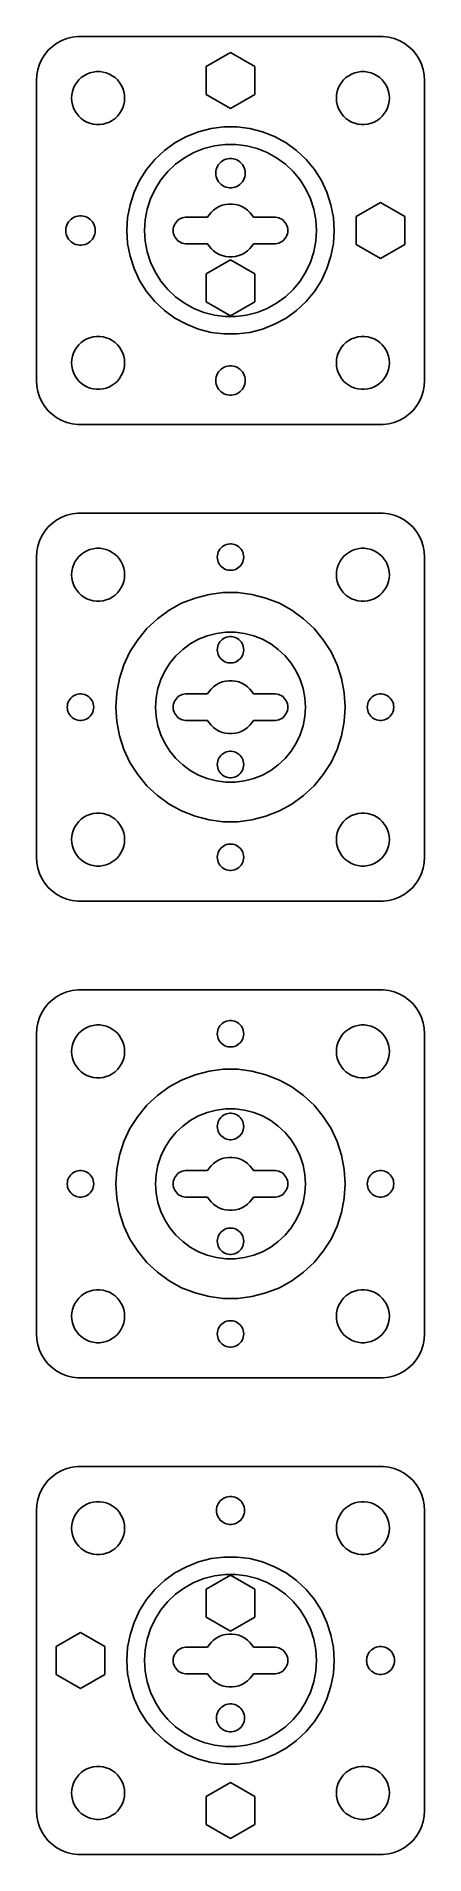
# Model space of a CAD drawing. Header units: metres. Extents: x -22 to 22, y -22 to 184.
import ezdxf

# ---------------------------------------------------------------- set-up
doc = ezdxf.new("R2010")
doc.units = ezdxf.units.M

msp = doc.modelspace()

# ---------------------------------------------------------------- linework, layer by layer
for p, q in [((-19.1289, 183.524), (-19.6791, 183.222)), ((-18.5451, 183.755), (-19.1289, 183.524)), ((-17.9369, 183.911), (-18.5451, 183.755)), ((-17.3139, 183.99), (-17.9369, 183.911)), ((17.3139, 183.99), (-17.3139, 183.99)), ((17.9369, 183.911), (17.3139, 183.99)), ((18.5451, 183.755), (17.9369, 183.911)), ((19.1289, 183.524), (18.5451, 183.755)), ((19.6791, 183.222), (19.1289, 183.524)), ((-21.3815, 181.409), (-21.6489, 180.841)), ((-21.0451, 181.939), (-21.3815, 181.409)), ((-20.6448, 182.423), (-21.0451, 181.939)), ((-20.1871, 182.853), (-20.6448, 182.423)), ((-19.6791, 183.222), (-20.1871, 182.853)), ((-2.74832, 180.587), (0, 182.173)), ((0, 182.173), (2.74832, 180.587)), ((20.1871, 182.853), (19.6791, 183.222)), ((20.6448, 182.423), (20.1871, 182.853)), ((21.0451, 181.939), (20.6448, 182.423)), ((21.3815, 181.409), (21.0451, 181.939)), ((21.6489, 180.841), (21.3815, 181.409)), ((-21.9606, 179.627), (-22, 179)), ((-21.8429, 180.243), (-21.9606, 179.627)), ((-21.6489, 180.841), (-21.8429, 180.243)), ((-17.1869, 179.054), (-16.9123, 179.312)), ((-16.9123, 179.312), (-16.6075, 179.533)), ((-16.6075, 179.533), (-16.2773, 179.714)), ((-16.2773, 179.714), (-15.927, 179.853)), ((-15.927, 179.853), (-15.5621, 179.947)), ((-15.5621, 179.947), (-15.1884, 179.994)), ((-15.1884, 179.994), (-14.8116, 179.994)), ((-14.8116, 179.994), (-14.4379, 179.947)), ((-14.4379, 179.947), (-14.0729, 179.853)), ((-14.0729, 179.853), (-13.7227, 179.714)), ((-13.7227, 179.714), (-13.3925, 179.533)), ((-13.3925, 179.533), (-13.0877, 179.312)), ((-13.0877, 179.312), (-12.8131, 179.054)), ((-2.74832, 177.413), (-2.74832, 180.587)), ((2.74832, 180.587), (2.74832, 177.413)), ((12.8131, 179.054), (13.0877, 179.312)), ((13.0877, 179.312), (13.3925, 179.533)), ((13.3925, 179.533), (13.7227, 179.714)), ((13.7227, 179.714), (14.0729, 179.853)), ((14.0729, 179.853), (14.4379, 179.947)), ((14.4379, 179.947), (14.8116, 179.994)), ((14.8116, 179.994), (15.1884, 179.994)), ((15.1884, 179.994), (15.5621, 179.947)), ((15.5621, 179.947), (15.927, 179.853)), ((15.927, 179.853), (16.2773, 179.714)), ((16.2773, 179.714), (16.6075, 179.533)), ((16.6075, 179.533), (16.9123, 179.312)), ((16.9123, 179.312), (17.1869, 179.054)), ((21.8429, 180.243), (21.6489, 180.841)), ((21.9606, 179.627), (21.8429, 180.243)), ((22, 179), (21.9606, 179.627)), ((-22, 179), (-22, 145)), ((-18, 177), (-17.9763, 177.376)), ((-17.9763, 177.376), (-17.9057, 177.746)), ((-17.9057, 177.746), (-17.7893, 178.104)), ((-17.7893, 178.104), (-17.6289, 178.445)), ((-17.6289, 178.445), (-17.427, 178.763)), ((-17.427, 178.763), (-17.1869, 179.054)), ((-12.8131, 179.054), (-12.5729, 178.763)), ((-12.5729, 178.763), (-12.3711, 178.445)), ((-12.3711, 178.445), (-12.2107, 178.104)), ((-12.2107, 178.104), (-12.0942, 177.746)), ((-12.0942, 177.746), (-12.0237, 177.376)), ((-12.0237, 177.376), (-12, 177)), ((0, 175.827), (-2.74832, 177.413)), ((2.74832, 177.413), (0, 175.827)), ((12, 177), (12.0237, 177.376)), ((12.0237, 177.376), (12.0942, 177.746)), ((12.0942, 177.746), (12.2107, 178.104)), ((12.2107, 178.104), (12.3711, 178.445)), ((12.3711, 178.445), (12.5729, 178.763)), ((12.5729, 178.763), (12.8131, 179.054)), ((17.1869, 179.054), (17.427, 178.763)), ((17.427, 178.763), (17.6289, 178.445)), ((17.6289, 178.445), (17.7893, 178.104)), ((17.7893, 178.104), (17.9057, 177.746)), ((17.9057, 177.746), (17.9763, 177.376)), ((17.9763, 177.376), (18, 177)), ((22, 145), (22, 179)), ((-17.9763, 176.624), (-18, 177)), ((-17.9057, 176.254), (-17.9763, 176.624)), ((-17.7893, 175.896), (-17.9057, 176.254)), ((-17.6289, 175.555), (-17.7893, 175.896)), ((-17.427, 175.237), (-17.6289, 175.555)), ((-17.1869, 174.946), (-17.427, 175.237)), ((-12.5729, 175.237), (-12.8131, 174.946)), ((-12.3711, 175.555), (-12.5729, 175.237)), ((-12.2107, 175.896), (-12.3711, 175.555)), ((-12.0942, 176.254), (-12.2107, 175.896)), ((-12.0237, 176.624), (-12.0942, 176.254)), ((-12, 177), (-12.0237, 176.624)), ((12.0237, 176.624), (12, 177)), ((12.0942, 176.254), (12.0237, 176.624)), ((12.2107, 175.896), (12.0942, 176.254)), ((12.3711, 175.555), (12.2107, 175.896)), ((12.5729, 175.237), (12.3711, 175.555)), ((12.8131, 174.946), (12.5729, 175.237)), ((17.427, 175.237), (17.1869, 174.946)), ((17.6289, 175.555), (17.427, 175.237)), ((17.7893, 175.896), (17.6289, 175.555)), ((17.9057, 176.254), (17.7893, 175.896)), ((17.9763, 176.624), (17.9057, 176.254)), ((18, 177), (17.9763, 176.624)), ((-16.9123, 174.688), (-17.1869, 174.946)), ((-16.6075, 174.467), (-16.9123, 174.688)), ((-16.2773, 174.286), (-16.6075, 174.467)), ((-15.927, 174.147), (-16.2773, 174.286)), ((-15.5621, 174.053), (-15.927, 174.147)), ((-15.1884, 174.006), (-15.5621, 174.053)), ((-14.8116, 174.006), (-15.1884, 174.006)), ((-14.4379, 174.053), (-14.8116, 174.006)), ((-14.0729, 174.147), (-14.4379, 174.053)), ((-13.7227, 174.286), (-14.0729, 174.147)), ((-13.3925, 174.467), (-13.7227, 174.286)), ((-13.0877, 174.688), (-13.3925, 174.467)), ((-12.8131, 174.946), (-13.0877, 174.688)), ((-5.0029, 172.632), (-3.63094, 173.175)), ((-3.63094, 173.175), (-2.20172, 173.542)), ((-2.20172, 173.542), (-0.737778, 173.727)), ((-0.737778, 173.727), (0.737778, 173.727)), ((0.737778, 173.727), (2.20172, 173.542)), ((2.20172, 173.542), (3.63094, 173.175)), ((3.63094, 173.175), (5.0029, 172.632)), ((13.0877, 174.688), (12.8131, 174.946)), ((13.3925, 174.467), (13.0877, 174.688)), ((13.7227, 174.286), (13.3925, 174.467)), ((14.0729, 174.147), (13.7227, 174.286)), ((14.4379, 174.053), (14.0729, 174.147)), ((14.8116, 174.006), (14.4379, 174.053)), ((15.1884, 174.006), (14.8116, 174.006)), ((15.5621, 174.053), (15.1884, 174.006)), ((15.927, 174.147), (15.5621, 174.053)), ((16.2773, 174.286), (15.927, 174.147)), ((16.6075, 174.467), (16.2773, 174.286)), ((16.9123, 174.688), (16.6075, 174.467)), ((17.1869, 174.946), (16.9123, 174.688)), ((-8.56537, 170.043), (-7.48973, 171.054)), ((-7.48973, 171.054), (-6.29596, 171.921)), ((-6.29596, 171.921), (-5.0029, 172.632)), ((-3.01291, 171.273), (-4.15134, 170.822)), ((-1.82697, 171.577), (-3.01291, 171.273)), ((-0.612198, 171.731), (-1.82697, 171.577)), ((0.612198, 171.731), (-0.612198, 171.731)), ((1.82697, 171.577), (0.612198, 171.731)), ((3.01291, 171.273), (1.82697, 171.577)), ((4.15134, 170.822), (3.01291, 171.273)), ((5.0029, 172.632), (6.29596, 171.921)), ((6.29596, 171.921), (7.48973, 171.054)), ((7.48973, 171.054), (8.56537, 170.043)), ((-10.2966, 167.661), (-9.50594, 168.906)), ((-9.50594, 168.906), (-8.56537, 170.043)), ((-6.21487, 169.512), (-7.10744, 168.674)), ((-5.2243, 170.232), (-6.21487, 169.512)), ((-4.15134, 170.822), (-5.2243, 170.232)), ((-1.65157, 168.709), (-1.6124, 168.914)), ((-1.6124, 168.914), (-1.54779, 169.113)), ((-1.54779, 169.113), (-1.45879, 169.302)), ((-1.45879, 169.302), (-1.34677, 169.478)), ((-1.34677, 169.478), (-1.21352, 169.64)), ((-1.21352, 169.64), (-1.06111, 169.783)), ((-1.06111, 169.783), (-0.891983, 169.906)), ((-0.891983, 169.906), (-0.708786, 170.006)), ((-0.708786, 170.006), (-0.51442, 170.083)), ((-0.51442, 170.083), (-0.31192, 170.135)), ((-0.31192, 170.135), (-0.104523, 170.161)), ((-0.104523, 170.161), (0.104523, 170.161)), ((0.104523, 170.161), (0.31192, 170.135)), ((0.31192, 170.135), (0.51442, 170.083)), ((0.51442, 170.083), (0.708786, 170.006)), ((0.708786, 170.006), (0.891983, 169.906)), ((0.891983, 169.906), (1.06111, 169.783)), ((1.06111, 169.783), (1.21352, 169.64)), ((1.21352, 169.64), (1.34677, 169.478)), ((1.34677, 169.478), (1.45879, 169.302)), ((1.45879, 169.302), (1.54779, 169.113)), ((1.54779, 169.113), (1.6124, 168.914)), ((1.6124, 168.914), (1.65157, 168.709)), ((5.2243, 170.232), (4.15134, 170.822)), ((6.21487, 169.512), (5.2243, 170.232)), ((7.10744, 168.674), (6.21487, 169.512)), ((8.56537, 170.043), (9.50594, 168.906)), ((9.50594, 168.906), (10.2966, 167.661)), ((-10.9249, 166.325), (-10.2966, 167.661)), ((-7.88791, 167.731), (-8.54398, 166.697)), ((-7.10744, 168.674), (-7.88791, 167.731)), ((-1.6647, 168.5), (-1.65157, 168.709)), ((-1.65157, 168.291), (-1.6647, 168.5)), ((-1.6124, 168.086), (-1.65157, 168.291)), ((-1.54779, 167.887), (-1.6124, 168.086)), ((-1.45879, 167.698), (-1.54779, 167.887)), ((-1.34677, 167.521), (-1.45879, 167.698)), ((-1.21352, 167.36), (-1.34677, 167.521)), ((-1.06111, 167.217), (-1.21352, 167.36)), ((-0.891983, 167.094), (-1.06111, 167.217)), ((-0.708786, 166.994), (-0.891983, 167.094)), ((-0.51442, 166.917), (-0.708786, 166.994)), ((-0.31192, 166.865), (-0.51442, 166.917)), ((-0.104523, 166.839), (-0.31192, 166.865)), ((0.31192, 166.865), (0.104523, 166.839)), ((0.51442, 166.917), (0.31192, 166.865)), ((0.708786, 166.994), (0.51442, 166.917)), ((0.891983, 167.094), (0.708786, 166.994)), ((1.06111, 167.217), (0.891983, 167.094)), ((1.21352, 167.36), (1.06111, 167.217)), ((1.34677, 167.521), (1.21352, 167.36)), ((1.45879, 167.698), (1.34677, 167.521)), ((1.54779, 167.887), (1.45879, 167.698)), ((1.6124, 168.086), (1.54779, 167.887)), ((1.65157, 168.291), (1.6124, 168.086)), ((1.65157, 168.709), (1.6647, 168.5)), ((1.6647, 168.5), (1.65157, 168.291)), ((7.88791, 167.731), (7.10744, 168.674)), ((8.54398, 166.697), (7.88791, 167.731)), ((10.2966, 167.661), (10.9249, 166.325)), ((-11.6573, 163.473), (-11.3808, 164.922)), ((-11.3808, 164.922), (-10.9249, 166.325)), ((-9.06531, 165.589), (-9.44368, 164.425)), ((-8.54398, 166.697), (-9.06531, 165.589)), ((-1.27733, 164.714), (-0.927048, 164.853)), ((-0.927048, 164.853), (-0.562134, 164.947)), ((-0.562134, 164.947), (-0.18837, 164.994)), ((-0.18837, 164.994), (0.18837, 164.994)), ((0.104523, 166.839), (-0.104523, 166.839)), ((0.18837, 164.994), (0.562134, 164.947)), ((0.562134, 164.947), (0.927048, 164.853)), ((0.927048, 164.853), (1.27733, 164.714)), ((9.06531, 165.589), (8.54398, 166.697)), ((9.44368, 164.425), (9.06531, 165.589)), ((10.9249, 166.325), (11.3808, 164.922)), ((11.3808, 164.922), (11.6573, 163.473)), ((14.2517, 163.587), (17, 165.173)), ((17, 165.173), (19.7483, 163.587)), ((-18.5478, 162.613), (-18.4588, 162.802)), ((-18.4588, 162.802), (-18.3468, 162.978)), ((-18.3468, 162.978), (-18.2135, 163.14)), ((-18.2135, 163.14), (-18.0611, 163.283)), ((-18.0611, 163.283), (-17.892, 163.406)), ((-17.892, 163.406), (-17.7088, 163.506)), ((-17.7088, 163.506), (-17.5144, 163.583)), ((-17.5144, 163.583), (-17.3119, 163.635)), ((-17.3119, 163.635), (-17.1045, 163.661)), ((-17.1045, 163.661), (-16.8955, 163.661)), ((-16.8955, 163.661), (-16.6881, 163.635)), ((-16.6881, 163.635), (-16.4856, 163.583)), ((-16.4856, 163.583), (-16.2912, 163.506)), ((-16.2912, 163.506), (-16.108, 163.406)), ((-16.108, 163.406), (-15.9389, 163.283)), ((-15.9389, 163.283), (-15.7865, 163.14)), ((-15.7865, 163.14), (-15.6532, 162.978)), ((-15.6532, 162.978), (-15.5412, 162.802)), ((-15.5412, 162.802), (-15.4522, 162.613)), ((-11.75, 162), (-11.6573, 163.473)), ((-9.67311, 163.222), (-9.75, 162)), ((-9.44368, 164.425), (-9.67311, 163.222)), ((-6.31445, 162.723), (-6.21352, 162.882)), ((-6.21352, 162.882), (-6.09344, 163.027)), ((-6.09344, 163.027), (-5.95613, 163.156)), ((-5.95613, 163.156), (-5.80373, 163.266)), ((-5.80373, 163.266), (-5.63866, 163.357)), ((-5.63866, 163.357), (-5.46352, 163.427)), ((-5.46352, 163.427), (-5.28107, 163.473)), ((-5.28107, 163.473), (-5.09418, 163.497)), ((-5.09418, 163.497), (-2.59605, 163.497)), ((-2.59605, 163.497), (-2.42705, 163.763)), ((-2.42705, 163.763), (-2.1869, 164.054)), ((-2.1869, 164.054), (-1.91226, 164.312)), ((-1.91226, 164.312), (-1.60747, 164.533)), ((-1.60747, 164.533), (-1.27733, 164.714)), ((1.27733, 164.714), (1.60747, 164.533)), ((1.60747, 164.533), (1.91226, 164.312)), ((1.91226, 164.312), (2.1869, 164.054)), ((2.1869, 164.054), (2.42705, 163.763)), ((2.42705, 163.763), (2.59605, 163.497)), ((2.59605, 163.497), (5.09418, 163.497)), ((5.09418, 163.497), (5.28107, 163.473)), ((5.28107, 163.473), (5.46352, 163.427)), ((5.46352, 163.427), (5.63866, 163.357)), ((5.63866, 163.357), (5.80373, 163.266)), ((5.80373, 163.266), (5.95613, 163.156)), ((5.95613, 163.156), (6.09344, 163.027)), ((6.09344, 163.027), (6.21352, 162.882)), ((6.21352, 162.882), (6.31445, 162.723)), ((9.67311, 163.222), (9.44368, 164.425)), ((9.75, 162), (9.67311, 163.222)), ((11.6573, 163.473), (11.75, 162)), ((14.2517, 160.413), (14.2517, 163.587)), ((19.7483, 163.587), (19.7483, 160.413)), ((-18.6647, 162), (-18.6516, 162.209)), ((-18.6516, 161.791), (-18.6647, 162)), ((-18.6516, 162.209), (-18.6124, 162.414)), ((-18.6124, 161.586), (-18.6516, 161.791)), ((-18.6124, 162.414), (-18.5478, 162.613)), ((-18.5478, 161.387), (-18.6124, 161.586)), ((-18.4588, 161.198), (-18.5478, 161.387)), ((-18.3468, 161.022), (-18.4588, 161.198)), ((-18.2135, 160.86), (-18.3468, 161.022)), ((-18.0611, 160.717), (-18.2135, 160.86)), ((-17.892, 160.594), (-18.0611, 160.717)), ((-15.9389, 160.717), (-16.108, 160.594)), ((-15.7865, 160.86), (-15.9389, 160.717)), ((-15.6532, 161.022), (-15.7865, 160.86)), ((-15.5412, 161.198), (-15.6532, 161.022)), ((-15.4522, 161.387), (-15.5412, 161.198)), ((-15.4522, 162.613), (-15.3876, 162.414)), ((-15.3876, 161.586), (-15.4522, 161.387)), ((-15.3876, 162.414), (-15.3484, 162.209)), ((-15.3484, 161.791), (-15.3876, 161.586)), ((-15.3484, 162.209), (-15.3353, 162)), ((-15.3353, 162), (-15.3484, 161.791)), ((-11.6573, 160.527), (-11.75, 162)), ((-9.75, 162), (-9.67311, 160.778)), ((-9.67311, 160.778), (-9.44368, 159.575)), ((-6.5, 162), (-6.48816, 162.188)), ((-6.48816, 161.812), (-6.5, 162)), ((-6.48816, 162.188), (-6.45287, 162.373)), ((-6.45287, 161.627), (-6.48816, 161.812)), ((-6.45287, 162.373), (-6.39465, 162.552)), ((-6.39465, 161.448), (-6.45287, 161.627)), ((-6.39465, 162.552), (-6.31445, 162.723)), ((-6.31445, 161.277), (-6.39465, 161.448)), ((-6.21352, 161.118), (-6.31445, 161.277)), ((-6.09344, 160.973), (-6.21352, 161.118)), ((-5.95613, 160.844), (-6.09344, 160.973)), ((-5.80373, 160.734), (-5.95613, 160.844)), ((-5.63866, 160.643), (-5.80373, 160.734)), ((5.80373, 160.734), (5.63866, 160.643)), ((5.95613, 160.844), (5.80373, 160.734)), ((6.09344, 160.973), (5.95613, 160.844)), ((6.21352, 161.118), (6.09344, 160.973)), ((6.31445, 161.277), (6.21352, 161.118)), ((6.31445, 162.723), (6.39465, 162.552)), ((6.39465, 161.448), (6.31445, 161.277)), ((6.39465, 162.552), (6.45287, 162.373)), ((6.45287, 161.627), (6.39465, 161.448)), ((6.45287, 162.373), (6.48816, 162.188)), ((6.48816, 161.812), (6.45287, 161.627)), ((6.48816, 162.188), (6.5, 162)), ((6.5, 162), (6.48816, 161.812)), ((9.44368, 159.575), (9.67311, 160.778)), ((9.67311, 160.778), (9.75, 162)), ((11.75, 162), (11.6573, 160.527)), ((-17.7088, 160.494), (-17.892, 160.594)), ((-17.5144, 160.417), (-17.7088, 160.494)), ((-17.3119, 160.365), (-17.5144, 160.417)), ((-17.1045, 160.339), (-17.3119, 160.365)), ((-16.8955, 160.339), (-17.1045, 160.339)), ((-16.6881, 160.365), (-16.8955, 160.339)), ((-16.4856, 160.417), (-16.6881, 160.365)), ((-16.2912, 160.494), (-16.4856, 160.417)), ((-16.108, 160.594), (-16.2912, 160.494)), ((-11.3808, 159.078), (-11.6573, 160.527)), ((-10.9249, 157.675), (-11.3808, 159.078)), ((-9.44368, 159.575), (-9.06531, 158.411)), ((-5.46352, 160.573), (-5.63866, 160.643)), ((-5.28107, 160.527), (-5.46352, 160.573)), ((-5.09418, 160.503), (-5.28107, 160.527)), ((-2.59605, 160.503), (-5.09418, 160.503)), ((-2.74832, 157.087), (0, 158.673)), ((-2.42705, 160.237), (-2.59605, 160.503)), ((-2.1869, 159.946), (-2.42705, 160.237)), ((-1.91226, 159.688), (-2.1869, 159.946)), ((-1.60747, 159.467), (-1.91226, 159.688)), ((-1.27733, 159.286), (-1.60747, 159.467)), ((-0.927048, 159.147), (-1.27733, 159.286)), ((-0.562134, 159.053), (-0.927048, 159.147)), ((-0.18837, 159.006), (-0.562134, 159.053)), ((0.18837, 159.006), (-0.18837, 159.006)), ((0, 158.673), (2.74832, 157.087)), ((0.562134, 159.053), (0.18837, 159.006)), ((0.927048, 159.147), (0.562134, 159.053)), ((1.27733, 159.286), (0.927048, 159.147)), ((1.60747, 159.467), (1.27733, 159.286)), ((1.91226, 159.688), (1.60747, 159.467)), ((2.1869, 159.946), (1.91226, 159.688)), ((2.42705, 160.237), (2.1869, 159.946)), ((2.59605, 160.503), (2.42705, 160.237)), ((5.09418, 160.503), (2.59605, 160.503)), ((5.28107, 160.527), (5.09418, 160.503)), ((5.46352, 160.573), (5.28107, 160.527)), ((5.63866, 160.643), (5.46352, 160.573)), ((9.06531, 158.411), (9.44368, 159.575)), ((11.3808, 159.078), (10.9249, 157.675)), ((11.6573, 160.527), (11.3808, 159.078)), ((17, 158.827), (14.2517, 160.413)), ((19.7483, 160.413), (17, 158.827)), ((-10.2966, 156.339), (-10.9249, 157.675)), ((-9.06531, 158.411), (-8.54398, 157.303)), ((-8.54398, 157.303), (-7.88791, 156.269)), ((-2.74832, 153.913), (-2.74832, 157.087)), ((2.74832, 157.087), (2.74832, 153.913)), ((7.88791, 156.269), (8.54398, 157.303)), ((8.54398, 157.303), (9.06531, 158.411)), ((10.9249, 157.675), (10.2966, 156.339)), ((-9.50594, 155.094), (-10.2966, 156.339)), ((-8.56537, 153.957), (-9.50594, 155.094)), ((-7.88791, 156.269), (-7.10744, 155.326)), ((-7.10744, 155.326), (-6.21487, 154.488)), ((-6.21487, 154.488), (-5.2243, 153.768)), ((5.2243, 153.768), (6.21487, 154.488)), ((6.21487, 154.488), (7.10744, 155.326)), ((7.10744, 155.326), (7.88791, 156.269)), ((9.50594, 155.094), (8.56537, 153.957)), ((10.2966, 156.339), (9.50594, 155.094)), ((-7.48973, 152.946), (-8.56537, 153.957)), ((-6.29596, 152.079), (-7.48973, 152.946)), ((-5.2243, 153.768), (-4.15134, 153.178)), ((-4.15134, 153.178), (-3.01291, 152.727)), ((-3.01291, 152.727), (-1.82697, 152.423)), ((0, 152.327), (-2.74832, 153.913)), ((2.74832, 153.913), (0, 152.327)), ((1.82697, 152.423), (3.01291, 152.727)), ((3.01291, 152.727), (4.15134, 153.178)), ((4.15134, 153.178), (5.2243, 153.768)), ((7.48973, 152.946), (6.29596, 152.079)), ((8.56537, 153.957), (7.48973, 152.946)), ((-5.0029, 151.368), (-6.29596, 152.079)), ((-3.63094, 150.825), (-5.0029, 151.368)), ((-2.20172, 150.458), (-3.63094, 150.825)), ((-0.737778, 150.273), (-2.20172, 150.458)), ((-1.82697, 152.423), (-0.612198, 152.269)), ((-0.612198, 152.269), (0.612198, 152.269)), ((0.612198, 152.269), (1.82697, 152.423)), ((2.20172, 150.458), (0.737778, 150.273)), ((3.63094, 150.825), (2.20172, 150.458)), ((5.0029, 151.368), (3.63094, 150.825)), ((6.29596, 152.079), (5.0029, 151.368)), ((-17.7893, 148.104), (-17.6289, 148.445)), ((-17.6289, 148.445), (-17.427, 148.763)), ((-17.427, 148.763), (-17.1869, 149.054)), ((-17.1869, 149.054), (-16.9123, 149.312)), ((-16.9123, 149.312), (-16.6075, 149.533)), ((-16.6075, 149.533), (-16.2773, 149.714)), ((-16.2773, 149.714), (-15.927, 149.853)), ((-15.927, 149.853), (-15.5621, 149.947)), ((-15.5621, 149.947), (-15.1884, 149.994)), ((-15.1884, 149.994), (-14.8116, 149.994)), ((-14.8116, 149.994), (-14.4379, 149.947)), ((-14.4379, 149.947), (-14.0729, 149.853)), ((-14.0729, 149.853), (-13.7227, 149.714)), ((-13.7227, 149.714), (-13.3925, 149.533)), ((-13.3925, 149.533), (-13.0877, 149.312)), ((-13.0877, 149.312), (-12.8131, 149.054)), ((-12.8131, 149.054), (-12.5729, 148.763)), ((-12.5729, 148.763), (-12.3711, 148.445)), ((-12.3711, 148.445), (-12.2107, 148.104)), ((0.737778, 150.273), (-0.737778, 150.273)), ((12.2107, 148.104), (12.3711, 148.445)), ((12.3711, 148.445), (12.5729, 148.763)), ((12.5729, 148.763), (12.8131, 149.054)), ((12.8131, 149.054), (13.0877, 149.312)), ((13.0877, 149.312), (13.3925, 149.533)), ((13.3925, 149.533), (13.7227, 149.714)), ((13.7227, 149.714), (14.0729, 149.853)), ((14.0729, 149.853), (14.4379, 149.947)), ((14.4379, 149.947), (14.8116, 149.994)), ((14.8116, 149.994), (15.1884, 149.994)), ((15.1884, 149.994), (15.5621, 149.947)), ((15.5621, 149.947), (15.927, 149.853)), ((15.927, 149.853), (16.2773, 149.714)), ((16.2773, 149.714), (16.6075, 149.533)), ((16.6075, 149.533), (16.9123, 149.312)), ((16.9123, 149.312), (17.1869, 149.054)), ((17.1869, 149.054), (17.427, 148.763)), ((17.427, 148.763), (17.6289, 148.445)), ((17.6289, 148.445), (17.7893, 148.104)), ((-18, 147), (-17.9763, 147.376)), ((-17.9763, 146.624), (-18, 147)), ((-17.9763, 147.376), (-17.9057, 147.746)), ((-17.9057, 146.254), (-17.9763, 146.624)), ((-17.9057, 147.746), (-17.7893, 148.104)), ((-17.7893, 145.896), (-17.9057, 146.254)), ((-12.2107, 148.104), (-12.0942, 147.746)), ((-12.0942, 146.254), (-12.2107, 145.896)), ((-12.0942, 147.746), (-12.0237, 147.376)), ((-12.0237, 146.624), (-12.0942, 146.254)), ((-12.0237, 147.376), (-12, 147)), ((-12, 147), (-12.0237, 146.624)), ((-1.21352, 146.14), (-1.06111, 146.283)), ((-1.06111, 146.283), (-0.891983, 146.406)), ((-0.891983, 146.406), (-0.708786, 146.506)), ((-0.708786, 146.506), (-0.51442, 146.583)), ((-0.51442, 146.583), (-0.31192, 146.635)), ((-0.31192, 146.635), (-0.104523, 146.661)), ((-0.104523, 146.661), (0.104523, 146.661)), ((0.104523, 146.661), (0.31192, 146.635)), ((0.31192, 146.635), (0.51442, 146.583)), ((0.51442, 146.583), (0.708786, 146.506)), ((0.708786, 146.506), (0.891983, 146.406)), ((0.891983, 146.406), (1.06111, 146.283)), ((1.06111, 146.283), (1.21352, 146.14)), ((12, 147), (12.0237, 147.376)), ((12.0237, 146.624), (12, 147)), ((12.0237, 147.376), (12.0942, 147.746)), ((12.0942, 146.254), (12.0237, 146.624)), ((12.0942, 147.746), (12.2107, 148.104)), ((12.2107, 145.896), (12.0942, 146.254)), ((17.7893, 148.104), (17.9057, 147.746)), ((17.9057, 146.254), (17.7893, 145.896)), ((17.9057, 147.746), (17.9763, 147.376)), ((17.9763, 146.624), (17.9057, 146.254)), ((17.9763, 147.376), (18, 147)), ((18, 147), (17.9763, 146.624)), ((-22, 145), (-21.9606, 144.373)), ((-21.9606, 144.373), (-21.8429, 143.757)), ((-17.6289, 145.555), (-17.7893, 145.896)), ((-17.427, 145.237), (-17.6289, 145.555)), ((-17.1869, 144.946), (-17.427, 145.237)), ((-16.9123, 144.688), (-17.1869, 144.946)), ((-16.6075, 144.467), (-16.9123, 144.688)), ((-16.2773, 144.286), (-16.6075, 144.467)), ((-15.927, 144.147), (-16.2773, 144.286)), ((-13.7227, 144.286), (-14.0729, 144.147)), ((-13.3925, 144.467), (-13.7227, 144.286)), ((-13.0877, 144.688), (-13.3925, 144.467)), ((-12.8131, 144.946), (-13.0877, 144.688)), ((-12.5729, 145.237), (-12.8131, 144.946)), ((-12.3711, 145.555), (-12.5729, 145.237)), ((-12.2107, 145.896), (-12.3711, 145.555)), ((-1.6647, 145), (-1.65157, 145.209)), ((-1.65157, 144.791), (-1.6647, 145)), ((-1.65157, 145.209), (-1.6124, 145.414)), ((-1.6124, 144.586), (-1.65157, 144.791)), ((-1.6124, 145.414), (-1.54779, 145.613)), ((-1.54779, 144.387), (-1.6124, 144.586)), ((-1.54779, 145.613), (-1.45879, 145.802)), ((-1.45879, 144.198), (-1.54779, 144.387)), ((-1.45879, 145.802), (-1.34677, 145.979)), ((-1.34677, 144.022), (-1.45879, 144.198)), ((-1.34677, 145.979), (-1.21352, 146.14)), ((1.21352, 146.14), (1.34677, 145.979)), ((1.34677, 145.979), (1.45879, 145.802)), ((1.45879, 144.198), (1.34677, 144.022)), ((1.45879, 145.802), (1.54779, 145.613)), ((1.54779, 144.387), (1.45879, 144.198)), ((1.54779, 145.613), (1.6124, 145.414)), ((1.6124, 144.586), (1.54779, 144.387)), ((1.6124, 145.414), (1.65157, 145.209)), ((1.65157, 144.791), (1.6124, 144.586)), ((1.65157, 145.209), (1.6647, 145)), ((1.6647, 145), (1.65157, 144.791)), ((12.3711, 145.555), (12.2107, 145.896)), ((12.5729, 145.237), (12.3711, 145.555)), ((12.8131, 144.946), (12.5729, 145.237)), ((13.0877, 144.688), (12.8131, 144.946)), ((13.3925, 144.467), (13.0877, 144.688)), ((13.7227, 144.286), (13.3925, 144.467)), ((14.0729, 144.147), (13.7227, 144.286)), ((16.2773, 144.286), (15.927, 144.147)), ((16.6075, 144.467), (16.2773, 144.286)), ((16.9123, 144.688), (16.6075, 144.467)), ((17.1869, 144.946), (16.9123, 144.688)), ((17.427, 145.237), (17.1869, 144.946)), ((17.6289, 145.555), (17.427, 145.237)), ((17.7893, 145.896), (17.6289, 145.555)), ((21.8429, 143.757), (21.9606, 144.373)), ((21.9606, 144.373), (22, 145)), ((-21.8429, 143.757), (-21.6489, 143.159)), ((-21.6489, 143.159), (-21.3815, 142.591)), ((-21.3815, 142.591), (-21.0451, 142.061)), ((-15.5621, 144.053), (-15.927, 144.147)), ((-15.1884, 144.006), (-15.5621, 144.053)), ((-14.8116, 144.006), (-15.1884, 144.006)), ((-14.4379, 144.053), (-14.8116, 144.006)), ((-14.0729, 144.147), (-14.4379, 144.053)), ((-1.21352, 143.86), (-1.34677, 144.022)), ((-1.06111, 143.717), (-1.21352, 143.86)), ((-0.891983, 143.594), (-1.06111, 143.717)), ((-0.708786, 143.494), (-0.891983, 143.594)), ((-0.51442, 143.417), (-0.708786, 143.494)), ((-0.31192, 143.365), (-0.51442, 143.417)), ((-0.104523, 143.339), (-0.31192, 143.365)), ((0.104523, 143.339), (-0.104523, 143.339)), ((0.31192, 143.365), (0.104523, 143.339)), ((0.51442, 143.417), (0.31192, 143.365)), ((0.708786, 143.494), (0.51442, 143.417)), ((0.891983, 143.594), (0.708786, 143.494)), ((1.06111, 143.717), (0.891983, 143.594)), ((1.21352, 143.86), (1.06111, 143.717)), ((1.34677, 144.022), (1.21352, 143.86)), ((14.4379, 144.053), (14.0729, 144.147)), ((14.8116, 144.006), (14.4379, 144.053)), ((15.1884, 144.006), (14.8116, 144.006)), ((15.5621, 144.053), (15.1884, 144.006)), ((15.927, 144.147), (15.5621, 144.053)), ((21.0451, 142.061), (21.3815, 142.591)), ((21.3815, 142.591), (21.6489, 143.159)), ((21.6489, 143.159), (21.8429, 143.757)), ((-21.0451, 142.061), (-20.6448, 141.577)), ((-20.6448, 141.577), (-20.1871, 141.147)), ((-20.1871, 141.147), (-19.6791, 140.778)), ((-19.6791, 140.778), (-19.1289, 140.476)), ((-19.1289, 140.476), (-18.5451, 140.245)), ((-18.5451, 140.245), (-17.9369, 140.089)), ((-17.9369, 140.089), (-17.3139, 140.01)), ((17.3139, 140.01), (17.9369, 140.089)), ((17.9369, 140.089), (18.5451, 140.245)), ((18.5451, 140.245), (19.1289, 140.476)), ((19.1289, 140.476), (19.6791, 140.778)), ((19.6791, 140.778), (20.1871, 141.147)), ((20.1871, 141.147), (20.6448, 141.577)), ((20.6448, 141.577), (21.0451, 142.061)), ((-17.3139, 140.01), (17.3139, 140.01)), ((-17.9369, 129.911), (-18.5451, 129.755)), ((-17.3139, 129.99), (-17.9369, 129.911)), ((17.3139, 129.99), (-17.3139, 129.99)), ((17.9369, 129.911), (17.3139, 129.99)), ((18.5451, 129.755), (17.9369, 129.911)), ((-21.0451, 127.939), (-21.3815, 127.409)), ((-20.6448, 128.423), (-21.0451, 127.939)), ((-20.1871, 128.853), (-20.6448, 128.423)), ((-19.6791, 129.222), (-20.1871, 128.853)), ((-19.1289, 129.524), (-19.6791, 129.222)), ((-18.5451, 129.755), (-19.1289, 129.524)), ((19.1289, 129.524), (18.5451, 129.755)), ((19.6791, 129.222), (19.1289, 129.524)), ((20.1871, 128.853), (19.6791, 129.222)), ((20.6448, 128.423), (20.1871, 128.853)), ((21.0451, 127.939), (20.6448, 128.423)), ((21.3815, 127.409), (21.0451, 127.939)), ((-21.8429, 126.243), (-21.9606, 125.627)), ((-21.6489, 126.841), (-21.8429, 126.243)), ((-21.3815, 127.409), (-21.6489, 126.841)), ((-16.6075, 125.533), (-16.2773, 125.714)), ((-16.2773, 125.714), (-15.927, 125.853)), ((-15.927, 125.853), (-15.5621, 125.947)), ((-15.5621, 125.947), (-15.1884, 125.994)), ((-15.1884, 125.994), (-14.8116, 125.994)), ((-14.8116, 125.994), (-14.4379, 125.947)), ((-14.4379, 125.947), (-14.0729, 125.853)), ((-14.0729, 125.853), (-13.7227, 125.714)), ((-13.7227, 125.714), (-13.3925, 125.533)), ((-1.39465, 125.552), (-1.31445, 125.723)), ((-1.31445, 125.723), (-1.21352, 125.882)), ((-1.21352, 125.882), (-1.09344, 126.027)), ((-1.09344, 126.027), (-0.956131, 126.156)), ((-0.956131, 126.156), (-0.803726, 126.266)), ((-0.803726, 126.266), (-0.638657, 126.357)), ((-0.638657, 126.357), (-0.463516, 126.427)), ((-0.463516, 126.427), (-0.281067, 126.473)), ((-0.281067, 126.473), (-0.094177, 126.497)), ((-0.094177, 126.497), (0.094177, 126.497)), ((0.094177, 126.497), (0.281067, 126.473)), ((0.281067, 126.473), (0.463516, 126.427)), ((0.463516, 126.427), (0.638657, 126.357)), ((0.638657, 126.357), (0.803726, 126.266)), ((0.803726, 126.266), (0.956131, 126.156)), ((0.956131, 126.156), (1.09344, 126.027)), ((1.09344, 126.027), (1.21352, 125.882)), ((1.21352, 125.882), (1.31445, 125.723)), ((1.31445, 125.723), (1.39465, 125.552)), ((13.3925, 125.533), (13.7227, 125.714)), ((13.7227, 125.714), (14.0729, 125.853)), ((14.0729, 125.853), (14.4379, 125.947)), ((14.4379, 125.947), (14.8116, 125.994)), ((14.8116, 125.994), (15.1884, 125.994)), ((15.1884, 125.994), (15.5621, 125.947)), ((15.5621, 125.947), (15.927, 125.853)), ((15.927, 125.853), (16.2773, 125.714)), ((16.2773, 125.714), (16.6075, 125.533)), ((21.6489, 126.841), (21.3815, 127.409)), ((21.8429, 126.243), (21.6489, 126.841)), ((21.9606, 125.627), (21.8429, 126.243)), ((-21.9606, 125.627), (-22, 125)), ((-22, 125), (-22, 91)), ((-17.9763, 123.376), (-17.9057, 123.746)), ((-17.9057, 123.746), (-17.7893, 124.104)), ((-17.7893, 124.104), (-17.6289, 124.445)), ((-17.6289, 124.445), (-17.427, 124.763)), ((-17.427, 124.763), (-17.1869, 125.054)), ((-17.1869, 125.054), (-16.9123, 125.312)), ((-16.9123, 125.312), (-16.6075, 125.533)), ((-13.3925, 125.533), (-13.0877, 125.312)), ((-13.0877, 125.312), (-12.8131, 125.054)), ((-12.8131, 125.054), (-12.5729, 124.763)), ((-12.5729, 124.763), (-12.3711, 124.445)), ((-12.3711, 124.445), (-12.2107, 124.104)), ((-12.2107, 124.104), (-12.0942, 123.746)), ((-12.0942, 123.746), (-12.0237, 123.376)), ((-1.5, 125), (-1.48816, 125.188)), ((-1.48816, 124.812), (-1.5, 125)), ((-1.48816, 125.188), (-1.45287, 125.373)), ((-1.45287, 124.627), (-1.48816, 124.812)), ((-1.45287, 125.373), (-1.39465, 125.552)), ((-1.39465, 124.448), (-1.45287, 124.627)), ((-1.31445, 124.277), (-1.39465, 124.448)), ((-1.21352, 124.118), (-1.31445, 124.277)), ((-1.09344, 123.973), (-1.21352, 124.118)), ((-0.956131, 123.844), (-1.09344, 123.973)), ((-0.803726, 123.734), (-0.956131, 123.844)), ((-0.638657, 123.643), (-0.803726, 123.734)), ((-0.463516, 123.573), (-0.638657, 123.643)), ((0.638657, 123.643), (0.463516, 123.573)), ((0.803726, 123.734), (0.638657, 123.643)), ((0.956131, 123.844), (0.803726, 123.734)), ((1.09344, 123.973), (0.956131, 123.844)), ((1.21352, 124.118), (1.09344, 123.973)), ((1.31445, 124.277), (1.21352, 124.118)), ((1.39465, 124.448), (1.31445, 124.277)), ((1.39465, 125.552), (1.45287, 125.373)), ((1.45287, 124.627), (1.39465, 124.448)), ((1.45287, 125.373), (1.48816, 125.188)), ((1.48816, 124.812), (1.45287, 124.627)), ((1.48816, 125.188), (1.5, 125)), ((1.5, 125), (1.48816, 124.812)), ((12.0237, 123.376), (12.0942, 123.746)), ((12.0942, 123.746), (12.2107, 124.104)), ((12.2107, 124.104), (12.3711, 124.445)), ((12.3711, 124.445), (12.5729, 124.763)), ((12.5729, 124.763), (12.8131, 125.054)), ((12.8131, 125.054), (13.0877, 125.312)), ((13.0877, 125.312), (13.3925, 125.533)), ((16.6075, 125.533), (16.9123, 125.312)), ((16.9123, 125.312), (17.1869, 125.054)), ((17.1869, 125.054), (17.427, 124.763)), ((17.427, 124.763), (17.6289, 124.445)), ((17.6289, 124.445), (17.7893, 124.104)), ((17.7893, 124.104), (17.9057, 123.746)), ((17.9057, 123.746), (17.9763, 123.376)), ((22, 125), (21.9606, 125.627)), ((22, 91), (22, 125)), ((-18, 123), (-17.9763, 123.376)), ((-17.9763, 122.624), (-18, 123)), ((-17.9057, 122.254), (-17.9763, 122.624)), ((-17.7893, 121.896), (-17.9057, 122.254)), ((-17.6289, 121.555), (-17.7893, 121.896)), ((-17.427, 121.237), (-17.6289, 121.555)), ((-12.3711, 121.555), (-12.5729, 121.237)), ((-12.2107, 121.896), (-12.3711, 121.555)), ((-12.0942, 122.254), (-12.2107, 121.896)), ((-12.0237, 122.624), (-12.0942, 122.254)), ((-12.0237, 123.376), (-12, 123)), ((-12, 123), (-12.0237, 122.624)), ((-0.281067, 123.527), (-0.463516, 123.573)), ((-0.094177, 123.503), (-0.281067, 123.527)), ((0.094177, 123.503), (-0.094177, 123.503)), ((0.281067, 123.527), (0.094177, 123.503)), ((0.463516, 123.573), (0.281067, 123.527)), ((12, 123), (12.0237, 123.376)), ((12.0237, 122.624), (12, 123)), ((12.0942, 122.254), (12.0237, 122.624)), ((12.2107, 121.896), (12.0942, 122.254)), ((12.3711, 121.555), (12.2107, 121.896)), ((12.5729, 121.237), (12.3711, 121.555)), ((17.6289, 121.555), (17.427, 121.237)), ((17.7893, 121.896), (17.6289, 121.555)), ((17.9057, 122.254), (17.7893, 121.896)), ((17.9763, 122.624), (17.9057, 122.254)), ((17.9763, 123.376), (18, 123)), ((18, 123), (17.9763, 122.624)), ((-17.1869, 120.946), (-17.427, 121.237)), ((-16.9123, 120.688), (-17.1869, 120.946)), ((-16.6075, 120.467), (-16.9123, 120.688)), ((-16.2773, 120.286), (-16.6075, 120.467)), ((-15.927, 120.147), (-16.2773, 120.286)), ((-15.5621, 120.053), (-15.927, 120.147)), ((-15.1884, 120.006), (-15.5621, 120.053)), ((-14.8116, 120.006), (-15.1884, 120.006)), ((-14.4379, 120.053), (-14.8116, 120.006)), ((-14.0729, 120.147), (-14.4379, 120.053)), ((-13.7227, 120.286), (-14.0729, 120.147)), ((-13.3925, 120.467), (-13.7227, 120.286)), ((-13.0877, 120.688), (-13.3925, 120.467)), ((-12.8131, 120.946), (-13.0877, 120.688)), ((-12.5729, 121.237), (-12.8131, 120.946)), ((-6.96574, 118.976), (-5.53513, 119.763)), ((-5.53513, 119.763), (-4.01721, 120.364)), ((-4.01721, 120.364), (-2.43594, 120.77)), ((-2.43594, 120.77), (-0.816269, 120.974)), ((-0.816269, 120.974), (0.816269, 120.974)), ((0.816269, 120.974), (2.43594, 120.77)), ((2.43594, 120.77), (4.01721, 120.364)), ((4.01721, 120.364), (5.53513, 119.763)), ((5.53513, 119.763), (6.96574, 118.976)), ((12.8131, 120.946), (12.5729, 121.237)), ((13.0877, 120.688), (12.8131, 120.946)), ((13.3925, 120.467), (13.0877, 120.688)), ((13.7227, 120.286), (13.3925, 120.467)), ((14.0729, 120.147), (13.7227, 120.286)), ((14.4379, 120.053), (14.0729, 120.147)), ((14.8116, 120.006), (14.4379, 120.053)), ((15.1884, 120.006), (14.8116, 120.006)), ((15.5621, 120.053), (15.1884, 120.006)), ((15.927, 120.147), (15.5621, 120.053)), ((16.2773, 120.286), (15.927, 120.147)), ((16.6075, 120.467), (16.2773, 120.286)), ((16.9123, 120.688), (16.6075, 120.467)), ((17.1869, 120.946), (16.9123, 120.688)), ((17.427, 121.237), (17.1869, 120.946)), ((-9.47658, 116.899), (-8.2865, 118.017)), ((-8.2865, 118.017), (-6.96574, 118.976)), ((6.96574, 118.976), (8.2865, 118.017)), ((8.2865, 118.017), (9.47658, 116.899)), ((-11.392, 114.263), (-10.5172, 115.641)), ((-10.5172, 115.641), (-9.47658, 116.899)), ((-3.61911, 115.691), (-4.55452, 115.177)), ((-2.62663, 116.084), (-3.61911, 115.691)), ((-1.59273, 116.349), (-2.62663, 116.084)), ((-0.533707, 116.483), (-1.59273, 116.349)), ((-1.31445, 115.223), (-1.21352, 115.382)), ((-1.21352, 115.382), (-1.09344, 115.527)), ((-1.09344, 115.527), (-0.956131, 115.656)), ((-0.956131, 115.656), (-0.803726, 115.766)), ((-0.803726, 115.766), (-0.638657, 115.857)), ((-0.638657, 115.857), (-0.463516, 115.927)), ((0.533707, 116.483), (-0.533707, 116.483)), ((-0.463516, 115.927), (-0.281067, 115.973)), ((-0.281067, 115.973), (-0.094177, 115.997)), ((-0.094177, 115.997), (0.094177, 115.997)), ((0.094177, 115.997), (0.281067, 115.973)), ((0.281067, 115.973), (0.463516, 115.927)), ((0.463516, 115.927), (0.638657, 115.857)), ((1.59273, 116.349), (0.533707, 116.483)), ((0.638657, 115.857), (0.803726, 115.766)), ((0.803726, 115.766), (0.956131, 115.656)), ((0.956131, 115.656), (1.09344, 115.527)), ((1.09344, 115.527), (1.21352, 115.382)), ((1.21352, 115.382), (1.31445, 115.223)), ((2.62663, 116.084), (1.59273, 116.349)), ((3.61911, 115.691), (2.62663, 116.084)), ((4.55452, 115.177), (3.61911, 115.691)), ((9.47658, 116.899), (10.5172, 115.641)), ((10.5172, 115.641), (11.392, 114.263)), ((-12.0871, 112.786), (-11.392, 114.263)), ((-6.19623, 113.819), (-6.87663, 112.996)), ((-5.41809, 114.549), (-6.19623, 113.819)), ((-4.55452, 115.177), (-5.41809, 114.549)), ((-1.5, 114.5), (-1.48816, 114.688)), ((-1.48816, 114.312), (-1.5, 114.5)), ((-1.48816, 114.688), (-1.45287, 114.873)), ((-1.45287, 114.127), (-1.48816, 114.312)), ((-1.45287, 114.873), (-1.39465, 115.052)), ((-1.39465, 113.948), (-1.45287, 114.127)), ((-1.39465, 115.052), (-1.31445, 115.223)), ((-1.31445, 113.777), (-1.39465, 113.948)), ((-1.21352, 113.618), (-1.31445, 113.777)), ((-1.09344, 113.473), (-1.21352, 113.618)), ((-0.956131, 113.344), (-1.09344, 113.473)), ((-0.803726, 113.234), (-0.956131, 113.344)), ((0.956131, 113.344), (0.803726, 113.234)), ((1.09344, 113.473), (0.956131, 113.344)), ((1.21352, 113.618), (1.09344, 113.473)), ((1.31445, 113.777), (1.21352, 113.618)), ((1.31445, 115.223), (1.39465, 115.052)), ((1.39465, 113.948), (1.31445, 113.777)), ((1.39465, 115.052), (1.45287, 114.873)), ((1.45287, 114.127), (1.39465, 113.948)), ((1.45287, 114.873), (1.48816, 114.688)), ((1.48816, 114.312), (1.45287, 114.127)), ((1.48816, 114.688), (1.5, 114.5)), ((1.5, 114.5), (1.48816, 114.312)), ((5.41809, 114.549), (4.55452, 115.177)), ((6.19623, 113.819), (5.41809, 114.549)), ((6.87663, 112.996), (6.19623, 113.819)), ((11.392, 114.263), (12.0871, 112.786)), ((-12.8975, 109.629), (-12.5916, 111.233)), ((-12.5916, 111.233), (-12.0871, 112.786)), ((-7.44859, 112.095), (-7.90309, 111.129)), ((-6.87663, 112.996), (-7.44859, 112.095)), ((-0.638657, 113.143), (-0.803726, 113.234)), ((-0.463516, 113.073), (-0.638657, 113.143)), ((-0.281067, 113.027), (-0.463516, 113.073)), ((-0.094177, 113.003), (-0.281067, 113.027)), ((0.094177, 113.003), (-0.094177, 113.003)), ((0.281067, 113.027), (0.094177, 113.003)), ((0.463516, 113.073), (0.281067, 113.027)), ((0.638657, 113.143), (0.463516, 113.073)), ((0.803726, 113.234), (0.638657, 113.143)), ((7.44859, 112.095), (6.87663, 112.996)), ((7.90309, 111.129), (7.44859, 112.095)), ((12.0871, 112.786), (12.5916, 111.233)), ((12.5916, 111.233), (12.8975, 109.629)), ((-17.9561, 109.156), (-17.8037, 109.266)), ((-17.8037, 109.266), (-17.6387, 109.357)), ((-17.6387, 109.357), (-17.4635, 109.427)), ((-17.4635, 109.427), (-17.2811, 109.473)), ((-17.2811, 109.473), (-17.0942, 109.497)), ((-17.0942, 109.497), (-16.9058, 109.497)), ((-16.9058, 109.497), (-16.7189, 109.473)), ((-16.7189, 109.473), (-16.5365, 109.427)), ((-16.5365, 109.427), (-16.3613, 109.357)), ((-16.3613, 109.357), (-16.1963, 109.266)), ((-16.1963, 109.266), (-16.0439, 109.156)), ((-13, 108), (-12.8975, 109.629)), ((-8.23296, 110.114), (-8.43297, 109.065)), ((-7.90309, 111.129), (-8.23296, 110.114)), ((-5.95613, 109.156), (-5.80373, 109.266)), ((-5.80373, 109.266), (-5.63866, 109.357)), ((-5.63866, 109.357), (-5.46352, 109.427)), ((-5.46352, 109.427), (-5.28107, 109.473)), ((-5.28107, 109.473), (-5.09418, 109.497)), ((-5.09418, 109.497), (-2.59605, 109.497)), ((-2.59605, 109.497), (-2.42705, 109.763)), ((-2.42705, 109.763), (-2.1869, 110.054)), ((-2.1869, 110.054), (-1.91226, 110.312)), ((-1.91226, 110.312), (-1.60747, 110.533)), ((-1.60747, 110.533), (-1.27733, 110.714)), ((-1.27733, 110.714), (-0.927048, 110.853)), ((-0.927048, 110.853), (-0.562134, 110.947)), ((-0.562134, 110.947), (-0.18837, 110.994)), ((-0.18837, 110.994), (0.18837, 110.994)), ((0.18837, 110.994), (0.562134, 110.947)), ((0.562134, 110.947), (0.927048, 110.853)), ((0.927048, 110.853), (1.27733, 110.714)), ((1.27733, 110.714), (1.60747, 110.533)), ((1.60747, 110.533), (1.91226, 110.312)), ((1.91226, 110.312), (2.1869, 110.054)), ((2.1869, 110.054), (2.42705, 109.763)), ((2.42705, 109.763), (2.59605, 109.497)), ((2.59605, 109.497), (5.09418, 109.497)), ((5.09418, 109.497), (5.28107, 109.473)), ((5.28107, 109.473), (5.46352, 109.427)), ((5.46352, 109.427), (5.63866, 109.357)), ((5.63866, 109.357), (5.80373, 109.266)), ((5.80373, 109.266), (5.95613, 109.156)), ((8.23296, 110.114), (7.90309, 111.129)), ((8.43297, 109.065), (8.23296, 110.114)), ((12.8975, 109.629), (13, 108)), ((16.0439, 109.156), (16.1963, 109.266)), ((16.1963, 109.266), (16.3613, 109.357)), ((16.3613, 109.357), (16.5365, 109.427)), ((16.5365, 109.427), (16.7189, 109.473)), ((16.7189, 109.473), (16.9058, 109.497)), ((16.9058, 109.497), (17.0942, 109.497)), ((17.0942, 109.497), (17.2811, 109.473)), ((17.2811, 109.473), (17.4635, 109.427)), ((17.4635, 109.427), (17.6387, 109.357)), ((17.6387, 109.357), (17.8037, 109.266)), ((17.8037, 109.266), (17.9561, 109.156)), ((-18.5, 108), (-18.4882, 108.188)), ((-18.4882, 107.812), (-18.5, 108)), ((-18.4882, 108.188), (-18.4529, 108.373)), ((-18.4529, 107.627), (-18.4882, 107.812)), ((-18.4529, 108.373), (-18.3947, 108.552)), ((-18.3947, 107.448), (-18.4529, 107.627)), ((-18.3947, 108.552), (-18.3145, 108.723)), ((-18.3145, 107.277), (-18.3947, 107.448)), ((-18.3145, 108.723), (-18.2135, 108.882)), ((-18.2135, 107.118), (-18.3145, 107.277)), ((-18.2135, 108.882), (-18.0934, 109.027)), ((-18.0934, 106.973), (-18.2135, 107.118)), ((-18.0934, 109.027), (-17.9561, 109.156)), ((-16.0439, 109.156), (-15.9065, 109.027)), ((-15.9065, 109.027), (-15.7865, 108.882)), ((-15.7865, 107.118), (-15.9065, 106.973)), ((-15.7865, 108.882), (-15.6855, 108.723)), ((-15.6855, 107.277), (-15.7865, 107.118)), ((-15.6855, 108.723), (-15.6053, 108.552)), ((-15.6053, 107.448), (-15.6855, 107.277)), ((-15.6053, 108.552), (-15.5471, 108.373)), ((-15.5471, 107.627), (-15.6053, 107.448)), ((-15.5471, 108.373), (-15.5118, 108.188)), ((-15.5118, 107.812), (-15.5471, 107.627)), ((-15.5118, 108.188), (-15.5, 108)), ((-15.5, 108), (-15.5118, 107.812)), ((-12.8975, 106.371), (-13, 108)), ((-8.43297, 109.065), (-8.5, 108)), ((-8.5, 108), (-8.43297, 106.935)), ((-6.5, 108), (-6.48816, 108.188)), ((-6.48816, 107.812), (-6.5, 108)), ((-6.48816, 108.188), (-6.45287, 108.373)), ((-6.45287, 107.627), (-6.48816, 107.812)), ((-6.45287, 108.373), (-6.39465, 108.552)), ((-6.39465, 107.448), (-6.45287, 107.627)), ((-6.39465, 108.552), (-6.31445, 108.723)), ((-6.31445, 107.277), (-6.39465, 107.448)), ((-6.31445, 108.723), (-6.21352, 108.882)), ((-6.21352, 107.118), (-6.31445, 107.277)), ((-6.21352, 108.882), (-6.09344, 109.027)), ((-6.09344, 106.973), (-6.21352, 107.118)), ((-6.09344, 109.027), (-5.95613, 109.156)), ((5.95613, 109.156), (6.09344, 109.027)), ((6.09344, 109.027), (6.21352, 108.882)), ((6.21352, 107.118), (6.09344, 106.973)), ((6.21352, 108.882), (6.31445, 108.723)), ((6.31445, 107.277), (6.21352, 107.118)), ((6.31445, 108.723), (6.39465, 108.552)), ((6.39465, 107.448), (6.31445, 107.277)), ((6.39465, 108.552), (6.45287, 108.373)), ((6.45287, 107.627), (6.39465, 107.448)), ((6.45287, 108.373), (6.48816, 108.188)), ((6.48816, 107.812), (6.45287, 107.627)), ((6.48816, 108.188), (6.5, 108)), ((6.5, 108), (6.48816, 107.812)), ((8.5, 108), (8.43297, 109.065)), ((8.43297, 106.935), (8.5, 108)), ((13, 108), (12.8975, 106.371)), ((15.5, 108), (15.5118, 108.188)), ((15.5118, 107.812), (15.5, 108)), ((15.5118, 108.188), (15.5471, 108.373)), ((15.5471, 107.627), (15.5118, 107.812)), ((15.5471, 108.373), (15.6053, 108.552)), ((15.6053, 107.448), (15.5471, 107.627)), ((15.6053, 108.552), (15.6855, 108.723)), ((15.6855, 107.277), (15.6053, 107.448)), ((15.6855, 108.723), (15.7865, 108.882)), ((15.7865, 107.118), (15.6855, 107.277)), ((15.7865, 108.882), (15.9065, 109.027)), ((15.9065, 106.973), (15.7865, 107.118)), ((15.9065, 109.027), (16.0439, 109.156)), ((17.9561, 109.156), (18.0934, 109.027)), ((18.0934, 109.027), (18.2135, 108.882)), ((18.2135, 107.118), (18.0934, 106.973)), ((18.2135, 108.882), (18.3145, 108.723)), ((18.3145, 107.277), (18.2135, 107.118)), ((18.3145, 108.723), (18.3947, 108.552)), ((18.3947, 107.448), (18.3145, 107.277)), ((18.3947, 108.552), (18.4529, 108.373)), ((18.4529, 107.627), (18.3947, 107.448)), ((18.4529, 108.373), (18.4882, 108.188)), ((18.4882, 107.812), (18.4529, 107.627)), ((18.4882, 108.188), (18.5, 108)), ((18.5, 108), (18.4882, 107.812)), ((-17.9561, 106.844), (-18.0934, 106.973)), ((-17.8037, 106.734), (-17.9561, 106.844)), ((-17.6387, 106.643), (-17.8037, 106.734)), ((-17.4635, 106.573), (-17.6387, 106.643)), ((-17.2811, 106.527), (-17.4635, 106.573)), ((-17.0942, 106.503), (-17.2811, 106.527)), ((-16.9058, 106.503), (-17.0942, 106.503)), ((-16.7189, 106.527), (-16.9058, 106.503)), ((-16.5365, 106.573), (-16.7189, 106.527)), ((-16.3613, 106.643), (-16.5365, 106.573)), ((-16.1963, 106.734), (-16.3613, 106.643)), ((-16.0439, 106.844), (-16.1963, 106.734)), ((-15.9065, 106.973), (-16.0439, 106.844)), ((-12.5916, 104.767), (-12.8975, 106.371)), ((-8.43297, 106.935), (-8.23296, 105.886)), ((-8.23296, 105.886), (-7.90309, 104.871)), ((-5.95613, 106.844), (-6.09344, 106.973)), ((-5.80373, 106.734), (-5.95613, 106.844)), ((-5.63866, 106.643), (-5.80373, 106.734)), ((-5.46352, 106.573), (-5.63866, 106.643)), ((-5.28107, 106.527), (-5.46352, 106.573)), ((-5.09418, 106.503), (-5.28107, 106.527)), ((-2.59605, 106.503), (-5.09418, 106.503)), ((-2.42705, 106.237), (-2.59605, 106.503)), ((-2.1869, 105.946), (-2.42705, 106.237)), ((-1.91226, 105.688), (-2.1869, 105.946)), ((-1.60747, 105.467), (-1.91226, 105.688)), ((-1.27733, 105.286), (-1.60747, 105.467)), ((-0.927048, 105.147), (-1.27733, 105.286)), ((-0.562134, 105.053), (-0.927048, 105.147)), ((-0.18837, 105.006), (-0.562134, 105.053)), ((0.562134, 105.053), (0.18837, 105.006)), ((0.927048, 105.147), (0.562134, 105.053)), ((1.27733, 105.286), (0.927048, 105.147)), ((1.60747, 105.467), (1.27733, 105.286)), ((1.91226, 105.688), (1.60747, 105.467)), ((2.1869, 105.946), (1.91226, 105.688)), ((2.42705, 106.237), (2.1869, 105.946)), ((2.59605, 106.503), (2.42705, 106.237)), ((5.09418, 106.503), (2.59605, 106.503)), ((5.28107, 106.527), (5.09418, 106.503)), ((5.46352, 106.573), (5.28107, 106.527)), ((5.63866, 106.643), (5.46352, 106.573)), ((5.80373, 106.734), (5.63866, 106.643)), ((5.95613, 106.844), (5.80373, 106.734)), ((6.09344, 106.973), (5.95613, 106.844)), ((7.90309, 104.871), (8.23296, 105.886)), ((8.23296, 105.886), (8.43297, 106.935)), ((12.8975, 106.371), (12.5916, 104.767)), ((16.0439, 106.844), (15.9065, 106.973)), ((16.1963, 106.734), (16.0439, 106.844)), ((16.3613, 106.643), (16.1963, 106.734)), ((16.5365, 106.573), (16.3613, 106.643)), ((16.7189, 106.527), (16.5365, 106.573)), ((16.9058, 106.503), (16.7189, 106.527)), ((17.0942, 106.503), (16.9058, 106.503)), ((17.2811, 106.527), (17.0942, 106.503)), ((17.4635, 106.573), (17.2811, 106.527)), ((17.6387, 106.643), (17.4635, 106.573)), ((17.8037, 106.734), (17.6387, 106.643)), ((17.9561, 106.844), (17.8037, 106.734)), ((18.0934, 106.973), (17.9561, 106.844)), ((-12.0871, 103.214), (-12.5916, 104.767)), ((-11.392, 101.737), (-12.0871, 103.214)), ((-7.90309, 104.871), (-7.44859, 103.905)), ((-7.44859, 103.905), (-6.87663, 103.004)), ((-6.87663, 103.004), (-6.19623, 102.181)), ((-0.281067, 102.973), (-0.094177, 102.997)), ((0.18837, 105.006), (-0.18837, 105.006)), ((-0.094177, 102.997), (0.094177, 102.997)), ((0.094177, 102.997), (0.281067, 102.973)), ((6.19623, 102.181), (6.87663, 103.004)), ((6.87663, 103.004), (7.44859, 103.905)), ((7.44859, 103.905), (7.90309, 104.871)), ((12.0871, 103.214), (11.392, 101.737)), ((12.5916, 104.767), (12.0871, 103.214)), ((-10.5172, 100.359), (-11.392, 101.737)), ((-6.19623, 102.181), (-5.41809, 101.451)), ((-5.41809, 101.451), (-4.55452, 100.823)), ((-1.5, 101.5), (-1.48816, 101.688)), ((-1.48816, 101.312), (-1.5, 101.5)), ((-1.48816, 101.688), (-1.45287, 101.873)), ((-1.45287, 101.127), (-1.48816, 101.312)), ((-1.45287, 101.873), (-1.39465, 102.052)), ((-1.39465, 100.948), (-1.45287, 101.127)), ((-1.39465, 102.052), (-1.31445, 102.223)), ((-1.31445, 100.777), (-1.39465, 100.948)), ((-1.31445, 102.223), (-1.21352, 102.382)), ((-1.21352, 102.382), (-1.09344, 102.527)), ((-1.09344, 102.527), (-0.956131, 102.656)), ((-0.956131, 102.656), (-0.803726, 102.766)), ((-0.803726, 102.766), (-0.638657, 102.857)), ((-0.638657, 102.857), (-0.463516, 102.927)), ((-0.463516, 102.927), (-0.281067, 102.973)), ((0.281067, 102.973), (0.463516, 102.927)), ((0.463516, 102.927), (0.638657, 102.857)), ((0.638657, 102.857), (0.803726, 102.766)), ((0.803726, 102.766), (0.956131, 102.656)), ((0.956131, 102.656), (1.09344, 102.527)), ((1.09344, 102.527), (1.21352, 102.382)), ((1.21352, 102.382), (1.31445, 102.223)), ((1.31445, 102.223), (1.39465, 102.052)), ((1.39465, 100.948), (1.31445, 100.777)), ((1.39465, 102.052), (1.45287, 101.873)), ((1.45287, 101.127), (1.39465, 100.948)), ((1.45287, 101.873), (1.48816, 101.688)), ((1.48816, 101.312), (1.45287, 101.127)), ((1.48816, 101.688), (1.5, 101.5)), ((1.5, 101.5), (1.48816, 101.312)), ((4.55452, 100.823), (5.41809, 101.451)), ((5.41809, 101.451), (6.19623, 102.181)), ((11.392, 101.737), (10.5172, 100.359)), ((-9.47658, 99.1009), (-10.5172, 100.359)), ((-8.2865, 97.9833), (-9.47658, 99.1009)), ((-4.55452, 100.823), (-3.61911, 100.309)), ((-3.61911, 100.309), (-2.62663, 99.916)), ((-2.62663, 99.916), (-1.59273, 99.6506)), ((-1.59273, 99.6506), (-0.533707, 99.5168)), ((-1.21352, 100.618), (-1.31445, 100.777)), ((-1.09344, 100.473), (-1.21352, 100.618)), ((-0.956131, 100.344), (-1.09344, 100.473)), ((-0.803726, 100.234), (-0.956131, 100.344)), ((-0.638657, 100.143), (-0.803726, 100.234)), ((-0.463516, 100.073), (-0.638657, 100.143)), ((-0.533707, 99.5168), (0.533707, 99.5168)), ((-0.281067, 100.027), (-0.463516, 100.073)), ((-0.094177, 100.003), (-0.281067, 100.027)), ((0.094177, 100.003), (-0.094177, 100.003)), ((0.281067, 100.027), (0.094177, 100.003)), ((0.463516, 100.073), (0.281067, 100.027)), ((0.638657, 100.143), (0.463516, 100.073)), ((0.533707, 99.5168), (1.59273, 99.6506)), ((0.803726, 100.234), (0.638657, 100.143)), ((0.956131, 100.344), (0.803726, 100.234)), ((1.09344, 100.473), (0.956131, 100.344)), ((1.21352, 100.618), (1.09344, 100.473)), ((1.31445, 100.777), (1.21352, 100.618)), ((1.59273, 99.6506), (2.62663, 99.916)), ((2.62663, 99.916), (3.61911, 100.309)), ((3.61911, 100.309), (4.55452, 100.823)), ((9.47658, 99.1009), (8.2865, 97.9833)), ((10.5172, 100.359), (9.47658, 99.1009)), ((-6.96574, 97.0237), (-8.2865, 97.9833)), ((-5.53513, 96.2373), (-6.96574, 97.0237)), ((6.96574, 97.0237), (5.53513, 96.2373)), ((8.2865, 97.9833), (6.96574, 97.0237)), ((-17.6289, 94.4453), (-17.427, 94.7634)), ((-17.427, 94.7634), (-17.1869, 95.0536)), ((-17.1869, 95.0536), (-16.9123, 95.3116)), ((-16.9123, 95.3116), (-16.6075, 95.533)), ((-16.6075, 95.533), (-16.2773, 95.7145)), ((-16.2773, 95.7145), (-15.927, 95.8532)), ((-15.927, 95.8532), (-15.5621, 95.9469)), ((-15.5621, 95.9469), (-15.1884, 95.9941)), ((-15.1884, 95.9941), (-14.8116, 95.9941)), ((-14.8116, 95.9941), (-14.4379, 95.9469)), ((-14.4379, 95.9469), (-14.0729, 95.8532)), ((-14.0729, 95.8532), (-13.7227, 95.7145)), ((-13.7227, 95.7145), (-13.3925, 95.533)), ((-13.3925, 95.533), (-13.0877, 95.3116)), ((-13.0877, 95.3116), (-12.8131, 95.0536)), ((-12.8131, 95.0536), (-12.5729, 94.7634)), ((-12.5729, 94.7634), (-12.3711, 94.4453)), ((-4.01721, 95.6363), (-5.53513, 96.2373)), ((-2.43594, 95.2303), (-4.01721, 95.6363)), ((-0.816269, 95.0257), (-2.43594, 95.2303)), ((0.816269, 95.0257), (-0.816269, 95.0257)), ((2.43594, 95.2303), (0.816269, 95.0257)), ((4.01721, 95.6363), (2.43594, 95.2303)), ((5.53513, 96.2373), (4.01721, 95.6363)), ((12.3711, 94.4453), (12.5729, 94.7634)), ((12.5729, 94.7634), (12.8131, 95.0536)), ((12.8131, 95.0536), (13.0877, 95.3116)), ((13.0877, 95.3116), (13.3925, 95.533)), ((13.3925, 95.533), (13.7227, 95.7145)), ((13.7227, 95.7145), (14.0729, 95.8532)), ((14.0729, 95.8532), (14.4379, 95.9469)), ((14.4379, 95.9469), (14.8116, 95.9941)), ((14.8116, 95.9941), (15.1884, 95.9941)), ((15.1884, 95.9941), (15.5621, 95.9469)), ((15.5621, 95.9469), (15.927, 95.8532)), ((15.927, 95.8532), (16.2773, 95.7145)), ((16.2773, 95.7145), (16.6075, 95.533)), ((16.6075, 95.533), (16.9123, 95.3116)), ((16.9123, 95.3116), (17.1869, 95.0536)), ((17.1869, 95.0536), (17.427, 94.7634)), ((17.427, 94.7634), (17.6289, 94.4453)), ((-18, 93), (-17.9763, 93.376)), ((-17.9763, 92.624), (-18, 93)), ((-17.9763, 93.376), (-17.9057, 93.7461)), ((-17.9057, 93.7461), (-17.7893, 94.1044)), ((-17.7893, 94.1044), (-17.6289, 94.4453)), ((-12.3711, 94.4453), (-12.2107, 94.1044)), ((-12.2107, 94.1044), (-12.0942, 93.7461)), ((-12.0942, 93.7461), (-12.0237, 93.376)), ((-12.0237, 93.376), (-12, 93)), ((-12, 93), (-12.0237, 92.624)), ((12, 93), (12.0237, 93.376)), ((12.0237, 92.624), (12, 93)), ((12.0237, 93.376), (12.0942, 93.7461)), ((12.0942, 93.7461), (12.2107, 94.1044)), ((12.2107, 94.1044), (12.3711, 94.4453)), ((17.6289, 94.4453), (17.7893, 94.1044)), ((17.7893, 94.1044), (17.9057, 93.7461)), ((17.9057, 93.7461), (17.9763, 93.376)), ((17.9763, 93.376), (18, 93)), ((18, 93), (17.9763, 92.624)), ((-22, 91), (-21.9606, 90.3733)), ((-17.9057, 92.2539), (-17.9763, 92.624)), ((-17.7893, 91.8956), (-17.9057, 92.2539)), ((-17.6289, 91.5547), (-17.7893, 91.8956)), ((-17.427, 91.2366), (-17.6289, 91.5547)), ((-17.1869, 90.9464), (-17.427, 91.2366)), ((-16.9123, 90.6885), (-17.1869, 90.9464)), ((-16.6075, 90.467), (-16.9123, 90.6885)), ((-13.0877, 90.6885), (-13.3925, 90.467)), ((-12.8131, 90.9464), (-13.0877, 90.6885)), ((-12.5729, 91.2366), (-12.8131, 90.9464)), ((-12.3711, 91.5547), (-12.5729, 91.2366)), ((-12.2107, 91.8956), (-12.3711, 91.5547)), ((-12.0942, 92.2539), (-12.2107, 91.8956)), ((-12.0237, 92.624), (-12.0942, 92.2539)), ((-1.5, 91), (-1.48816, 91.188)), ((-1.48816, 90.812), (-1.5, 91)), ((-1.48816, 91.188), (-1.45287, 91.373)), ((-1.45287, 90.627), (-1.48816, 90.812)), ((-1.45287, 91.373), (-1.39465, 91.5522)), ((-1.39465, 91.5522), (-1.31445, 91.7226)), ((-1.31445, 91.7226), (-1.21352, 91.8817)), ((-1.21352, 91.8817), (-1.09344, 92.0268)), ((-1.09344, 92.0268), (-0.956131, 92.1558)), ((-0.956131, 92.1558), (-0.803726, 92.2665)), ((-0.803726, 92.2665), (-0.638657, 92.3573)), ((-0.638657, 92.3573), (-0.463516, 92.4266)), ((-0.463516, 92.4266), (-0.281067, 92.4734)), ((-0.281067, 92.4734), (-0.094177, 92.4971)), ((-0.094177, 92.4971), (0.094177, 92.4971)), ((0.094177, 92.4971), (0.281067, 92.4734)), ((0.281067, 92.4734), (0.463516, 92.4266)), ((0.463516, 92.4266), (0.638657, 92.3573)), ((0.638657, 92.3573), (0.803726, 92.2665)), ((0.803726, 92.2665), (0.956131, 92.1558)), ((0.956131, 92.1558), (1.09344, 92.0268)), ((1.09344, 92.0268), (1.21352, 91.8817)), ((1.21352, 91.8817), (1.31445, 91.7226)), ((1.31445, 91.7226), (1.39465, 91.5522)), ((1.39465, 91.5522), (1.45287, 91.373)), ((1.45287, 91.373), (1.48816, 91.188)), ((1.48816, 90.812), (1.45287, 90.627)), ((1.48816, 91.188), (1.5, 91)), ((1.5, 91), (1.48816, 90.812)), ((12.0942, 92.2539), (12.0237, 92.624)), ((12.2107, 91.8956), (12.0942, 92.2539)), ((12.3711, 91.5547), (12.2107, 91.8956)), ((12.5729, 91.2366), (12.3711, 91.5547)), ((12.8131, 90.9464), (12.5729, 91.2366)), ((13.0877, 90.6885), (12.8131, 90.9464)), ((13.3925, 90.467), (13.0877, 90.6885)), ((16.9123, 90.6885), (16.6075, 90.467)), ((17.1869, 90.9464), (16.9123, 90.6885)), ((17.427, 91.2366), (17.1869, 90.9464)), ((17.6289, 91.5547), (17.427, 91.2366)), ((17.7893, 91.8956), (17.6289, 91.5547)), ((17.9057, 92.2539), (17.7893, 91.8956)), ((17.9763, 92.624), (17.9057, 92.2539)), ((21.9606, 90.3733), (22, 91)), ((-21.9606, 90.3733), (-21.8429, 89.7566)), ((-21.8429, 89.7566), (-21.6489, 89.1594)), ((-21.6489, 89.1594), (-21.3815, 88.5912)), ((-21.3815, 88.5912), (-21.0451, 88.0611)), ((-16.2773, 90.2855), (-16.6075, 90.467)), ((-15.927, 90.1468), (-16.2773, 90.2855)), ((-15.5621, 90.0531), (-15.927, 90.1468)), ((-15.1884, 90.0059), (-15.5621, 90.0531)), ((-14.8116, 90.0059), (-15.1884, 90.0059)), ((-14.4379, 90.0531), (-14.8116, 90.0059)), ((-14.0729, 90.1468), (-14.4379, 90.0531)), ((-13.7227, 90.2855), (-14.0729, 90.1468)), ((-13.3925, 90.467), (-13.7227, 90.2855)), ((-1.39465, 90.4478), (-1.45287, 90.627)), ((-1.31445, 90.2774), (-1.39465, 90.4478)), ((-1.21352, 90.1183), (-1.31445, 90.2774)), ((-1.09344, 89.9732), (-1.21352, 90.1183)), ((-0.956131, 89.8442), (-1.09344, 89.9732)), ((-0.803726, 89.7335), (-0.956131, 89.8442)), ((-0.638657, 89.6428), (-0.803726, 89.7335)), ((-0.463516, 89.5734), (-0.638657, 89.6428)), ((-0.281067, 89.5266), (-0.463516, 89.5734)), ((-0.094177, 89.503), (-0.281067, 89.5266)), ((0.094177, 89.503), (-0.094177, 89.503)), ((0.281067, 89.5266), (0.094177, 89.503)), ((0.463516, 89.5734), (0.281067, 89.5266)), ((0.638657, 89.6428), (0.463516, 89.5734)), ((0.803726, 89.7335), (0.638657, 89.6428)), ((0.956131, 89.8442), (0.803726, 89.7335)), ((1.09344, 89.9732), (0.956131, 89.8442)), ((1.21352, 90.1183), (1.09344, 89.9732)), ((1.31445, 90.2774), (1.21352, 90.1183)), ((1.39465, 90.4478), (1.31445, 90.2774)), ((1.45287, 90.627), (1.39465, 90.4478)), ((13.7227, 90.2855), (13.3925, 90.467)), ((14.0729, 90.1468), (13.7227, 90.2855)), ((14.4379, 90.0531), (14.0729, 90.1468)), ((14.8116, 90.0059), (14.4379, 90.0531)), ((15.1884, 90.0059), (14.8116, 90.0059)), ((15.5621, 90.0531), (15.1884, 90.0059)), ((15.927, 90.1468), (15.5621, 90.0531)), ((16.2773, 90.2855), (15.927, 90.1468)), ((16.6075, 90.467), (16.2773, 90.2855)), ((21.0451, 88.0611), (21.3815, 88.5912)), ((21.3815, 88.5912), (21.6489, 89.1594)), ((21.6489, 89.1594), (21.8429, 89.7566)), ((21.8429, 89.7566), (21.9606, 90.3733)), ((-21.0451, 88.0611), (-20.6448, 87.5773)), ((-20.6448, 87.5773), (-20.1871, 87.1474)), ((-20.1871, 87.1474), (-19.6791, 86.7784)), ((-19.6791, 86.7784), (-19.1289, 86.4759)), ((19.1289, 86.4759), (19.6791, 86.7784)), ((19.6791, 86.7784), (20.1871, 87.1474)), ((20.1871, 87.1474), (20.6448, 87.5773)), ((20.6448, 87.5773), (21.0451, 88.0611)), ((-19.1289, 86.4759), (-18.5451, 86.2447)), ((-18.5451, 86.2447), (-17.9369, 86.0886)), ((-17.9369, 86.0886), (-17.3139, 86.0099)), ((-17.3139, 86.0099), (17.3139, 86.0099)), ((17.3139, 86.0099), (17.9369, 86.0886)), ((17.9369, 86.0886), (18.5451, 86.2447)), ((18.5451, 86.2447), (19.1289, 86.4759)), ((-20.6448, 74.4227), (-21.0451, 73.9389)), ((-20.1871, 74.8526), (-20.6448, 74.4227)), ((-19.6791, 75.2216), (-20.1871, 74.8526)), ((-19.1289, 75.5241), (-19.6791, 75.2216)), ((-18.5451, 75.7553), (-19.1289, 75.5241)), ((-17.9369, 75.9114), (-18.5451, 75.7553)), ((-17.3139, 75.9901), (-17.9369, 75.9114)), ((17.3139, 75.9901), (-17.3139, 75.9901)), ((17.9369, 75.9114), (17.3139, 75.9901)), ((18.5451, 75.7553), (17.9369, 75.9114)), ((19.1289, 75.5241), (18.5451, 75.7553)), ((19.6791, 75.2216), (19.1289, 75.5241)), ((20.1871, 74.8526), (19.6791, 75.2216)), ((20.6448, 74.4227), (20.1871, 74.8526)), ((21.0451, 73.9389), (20.6448, 74.4227)), ((-21.8429, 72.2434), (-21.9606, 71.6267)), ((-21.6489, 72.8406), (-21.8429, 72.2434)), ((-21.3815, 73.4088), (-21.6489, 72.8406)), ((-21.0451, 73.9389), (-21.3815, 73.4088)), ((-1.09344, 72.0268), (-0.956131, 72.1558)), ((-0.956131, 72.1558), (-0.803726, 72.2665)), ((-0.803726, 72.2665), (-0.638657, 72.3572)), ((-0.638657, 72.3572), (-0.463516, 72.4266)), ((-0.463516, 72.4266), (-0.281067, 72.4734)), ((-0.281067, 72.4734), (-0.094177, 72.497)), ((-0.094177, 72.497), (0.094177, 72.497)), ((0.094177, 72.497), (0.281067, 72.4734)), ((0.281067, 72.4734), (0.463516, 72.4266)), ((0.463516, 72.4266), (0.638657, 72.3572)), ((0.638657, 72.3572), (0.803726, 72.2665)), ((0.803726, 72.2665), (0.956131, 72.1558)), ((0.956131, 72.1558), (1.09344, 72.0268)), ((21.3815, 73.4088), (21.0451, 73.9389)), ((21.6489, 72.8406), (21.3815, 73.4088)), ((21.8429, 72.2434), (21.6489, 72.8406)), ((21.9606, 71.6267), (21.8429, 72.2434)), ((-21.9606, 71.6267), (-22, 71)), ((-22, 71), (-22, 37)), ((-17.9057, 69.7461), (-17.7893, 70.1044)), ((-17.7893, 70.1044), (-17.6289, 70.4453)), ((-17.6289, 70.4453), (-17.427, 70.7634)), ((-17.427, 70.7634), (-17.1869, 71.0536)), ((-17.1869, 71.0536), (-16.9123, 71.3115)), ((-16.9123, 71.3115), (-16.6075, 71.533)), ((-16.6075, 71.533), (-16.2773, 71.7145)), ((-16.2773, 71.7145), (-15.927, 71.8532)), ((-15.927, 71.8532), (-15.5621, 71.9469)), ((-15.5621, 71.9469), (-15.1884, 71.9941)), ((-15.1884, 71.9941), (-14.8116, 71.9941)), ((-14.8116, 71.9941), (-14.4379, 71.9469)), ((-14.4379, 71.9469), (-14.0729, 71.8532)), ((-14.0729, 71.8532), (-13.7227, 71.7145)), ((-13.7227, 71.7145), (-13.3925, 71.533)), ((-13.3925, 71.533), (-13.0877, 71.3115)), ((-13.0877, 71.3115), (-12.8131, 71.0536)), ((-12.8131, 71.0536), (-12.5729, 70.7634)), ((-12.5729, 70.7634), (-12.3711, 70.4453)), ((-12.3711, 70.4453), (-12.2107, 70.1044)), ((-12.2107, 70.1044), (-12.0942, 69.7461)), ((-1.5, 71), (-1.48816, 71.188)), ((-1.48816, 70.812), (-1.5, 71)), ((-1.48816, 71.188), (-1.45287, 71.373)), ((-1.45287, 70.627), (-1.48816, 70.812)), ((-1.45287, 71.373), (-1.39465, 71.5522)), ((-1.39465, 70.4478), (-1.45287, 70.627)), ((-1.39465, 71.5522), (-1.31445, 71.7226)), ((-1.31445, 70.2774), (-1.39465, 70.4478)), ((-1.31445, 71.7226), (-1.21352, 71.8817)), ((-1.21352, 70.1183), (-1.31445, 70.2774)), ((-1.21352, 71.8817), (-1.09344, 72.0268)), ((-1.09344, 69.9732), (-1.21352, 70.1183)), ((1.09344, 72.0268), (1.21352, 71.8817)), ((1.21352, 70.1183), (1.09344, 69.9732)), ((1.21352, 71.8817), (1.31445, 71.7226)), ((1.31445, 70.2774), (1.21352, 70.1183)), ((1.31445, 71.7226), (1.39465, 71.5522)), ((1.39465, 70.4478), (1.31445, 70.2774)), ((1.39465, 71.5522), (1.45287, 71.373)), ((1.45287, 70.627), (1.39465, 70.4478)), ((1.45287, 71.373), (1.48816, 71.188)), ((1.48816, 70.812), (1.45287, 70.627)), ((1.48816, 71.188), (1.5, 71)), ((1.5, 71), (1.48816, 70.812)), ((12.0942, 69.7461), (12.2107, 70.1044)), ((12.2107, 70.1044), (12.3711, 70.4453)), ((12.3711, 70.4453), (12.5729, 70.7634)), ((12.5729, 70.7634), (12.8131, 71.0536)), ((12.8131, 71.0536), (13.0877, 71.3115)), ((13.0877, 71.3115), (13.3925, 71.533)), ((13.3925, 71.533), (13.7227, 71.7145)), ((13.7227, 71.7145), (14.0729, 71.8532)), ((14.0729, 71.8532), (14.4379, 71.9469)), ((14.4379, 71.9469), (14.8116, 71.9941)), ((14.8116, 71.9941), (15.1884, 71.9941)), ((15.1884, 71.9941), (15.5621, 71.9469)), ((15.5621, 71.9469), (15.927, 71.8532)), ((15.927, 71.8532), (16.2773, 71.7145)), ((16.2773, 71.7145), (16.6075, 71.533)), ((16.6075, 71.533), (16.9123, 71.3115)), ((16.9123, 71.3115), (17.1869, 71.0536)), ((17.1869, 71.0536), (17.427, 70.7634)), ((17.427, 70.7634), (17.6289, 70.4453)), ((17.6289, 70.4453), (17.7893, 70.1044)), ((17.7893, 70.1044), (17.9057, 69.7461)), ((22, 71), (21.9606, 71.6267)), ((22, 37), (22, 71)), ((-18, 69), (-17.9763, 69.376)), ((-17.9763, 68.624), (-18, 69)), ((-17.9763, 69.376), (-17.9057, 69.7461)), ((-17.9057, 68.2539), (-17.9763, 68.624)), ((-17.7893, 67.8956), (-17.9057, 68.2539)), ((-12.0942, 68.2539), (-12.2107, 67.8956)), ((-12.0942, 69.7461), (-12.0237, 69.376)), ((-12.0237, 68.624), (-12.0942, 68.2539)), ((-12.0237, 69.376), (-12, 69)), ((-12, 69), (-12.0237, 68.624)), ((-0.956131, 69.8442), (-1.09344, 69.9732)), ((-0.803726, 69.7335), (-0.956131, 69.8442)), ((-0.638657, 69.6427), (-0.803726, 69.7335)), ((-0.463516, 69.5734), (-0.638657, 69.6427)), ((-0.281067, 69.5266), (-0.463516, 69.5734)), ((-0.094177, 69.5029), (-0.281067, 69.5266)), ((0.094177, 69.5029), (-0.094177, 69.5029)), ((0.281067, 69.5266), (0.094177, 69.5029)), ((0.463516, 69.5734), (0.281067, 69.5266)), ((0.638657, 69.6427), (0.463516, 69.5734)), ((0.803726, 69.7335), (0.638657, 69.6427)), ((0.956131, 69.8442), (0.803726, 69.7335)), ((1.09344, 69.9732), (0.956131, 69.8442)), ((12, 69), (12.0237, 69.376)), ((12.0237, 68.624), (12, 69)), ((12.0237, 69.376), (12.0942, 69.7461)), ((12.0942, 68.2539), (12.0237, 68.624)), ((12.2107, 67.8956), (12.0942, 68.2539)), ((17.9057, 68.2539), (17.7893, 67.8956)), ((17.9057, 69.7461), (17.9763, 69.376)), ((17.9763, 68.624), (17.9057, 68.2539)), ((17.9763, 69.376), (18, 69)), ((18, 69), (17.9763, 68.624)), ((-17.6289, 67.5547), (-17.7893, 67.8956)), ((-17.427, 67.2366), (-17.6289, 67.5547)), ((-17.1869, 66.9464), (-17.427, 67.2366)), ((-16.9123, 66.6884), (-17.1869, 66.9464)), ((-16.6075, 66.467), (-16.9123, 66.6884)), ((-16.2773, 66.2855), (-16.6075, 66.467)), ((-15.927, 66.1468), (-16.2773, 66.2855)), ((-15.5621, 66.0531), (-15.927, 66.1468)), ((-15.1884, 66.0059), (-15.5621, 66.0531)), ((-14.8116, 66.0059), (-15.1884, 66.0059)), ((-14.4379, 66.0531), (-14.8116, 66.0059)), ((-14.0729, 66.1468), (-14.4379, 66.0531)), ((-13.7227, 66.2855), (-14.0729, 66.1468)), ((-13.3925, 66.467), (-13.7227, 66.2855)), ((-13.0877, 66.6884), (-13.3925, 66.467)), ((-12.8131, 66.9464), (-13.0877, 66.6884)), ((-12.5729, 67.2366), (-12.8131, 66.9464)), ((-12.3711, 67.5547), (-12.5729, 67.2366)), ((-12.2107, 67.8956), (-12.3711, 67.5547)), ((-5.53513, 65.7627), (-4.01721, 66.3637)), ((-4.01721, 66.3637), (-2.43594, 66.7697)), ((-2.43594, 66.7697), (-0.816269, 66.9743)), ((-0.816269, 66.9743), (0.816269, 66.9743)), ((0.816269, 66.9743), (2.43594, 66.7697)), ((2.43594, 66.7697), (4.01721, 66.3637)), ((4.01721, 66.3637), (5.53513, 65.7627)), ((12.3711, 67.5547), (12.2107, 67.8956)), ((12.5729, 67.2366), (12.3711, 67.5547)), ((12.8131, 66.9464), (12.5729, 67.2366)), ((13.0877, 66.6884), (12.8131, 66.9464)), ((13.3925, 66.467), (13.0877, 66.6884)), ((13.7227, 66.2855), (13.3925, 66.467)), ((14.0729, 66.1468), (13.7227, 66.2855)), ((14.4379, 66.0531), (14.0729, 66.1468)), ((14.8116, 66.0059), (14.4379, 66.0531)), ((15.1884, 66.0059), (14.8116, 66.0059)), ((15.5621, 66.0531), (15.1884, 66.0059)), ((15.927, 66.1468), (15.5621, 66.0531)), ((16.2773, 66.2855), (15.927, 66.1468)), ((16.6075, 66.467), (16.2773, 66.2855)), ((16.9123, 66.6884), (16.6075, 66.467)), ((17.1869, 66.9464), (16.9123, 66.6884)), ((17.427, 67.2366), (17.1869, 66.9464)), ((17.6289, 67.5547), (17.427, 67.2366)), ((17.7893, 67.8956), (17.6289, 67.5547)), ((-9.47658, 62.8991), (-8.2865, 64.0167)), ((-8.2865, 64.0167), (-6.96574, 64.9763)), ((-6.96574, 64.9763), (-5.53513, 65.7627)), ((5.53513, 65.7627), (6.96574, 64.9763)), ((6.96574, 64.9763), (8.2865, 64.0167)), ((8.2865, 64.0167), (9.47658, 62.8991)), ((-10.5172, 61.6412), (-9.47658, 62.8991)), ((-2.62663, 62.084), (-3.61911, 61.691)), ((-1.59273, 62.3494), (-2.62663, 62.084)), ((-0.533707, 62.4832), (-1.59273, 62.3494)), ((-0.803726, 61.7665), (-0.638657, 61.8572)), ((-0.638657, 61.8572), (-0.463516, 61.9266)), ((0.533707, 62.4832), (-0.533707, 62.4832)), ((-0.463516, 61.9266), (-0.281067, 61.9734)), ((-0.281067, 61.9734), (-0.094177, 61.997)), ((-0.094177, 61.997), (0.094177, 61.997)), ((0.094177, 61.997), (0.281067, 61.9734)), ((0.281067, 61.9734), (0.463516, 61.9266)), ((0.463516, 61.9266), (0.638657, 61.8572)), ((1.59273, 62.3494), (0.533707, 62.4832)), ((0.638657, 61.8572), (0.803726, 61.7665)), ((2.62663, 62.084), (1.59273, 62.3494)), ((3.61911, 61.691), (2.62663, 62.084)), ((9.47658, 62.8991), (10.5172, 61.6412)), ((-12.0871, 58.7856), (-11.392, 60.2628)), ((-11.392, 60.2628), (-10.5172, 61.6412)), ((-6.19623, 59.8186), (-6.87663, 58.9962)), ((-5.41809, 60.5494), (-6.19623, 59.8186)), ((-4.55452, 61.1768), (-5.41809, 60.5494)), ((-3.61911, 61.691), (-4.55452, 61.1768)), ((-1.5, 60.5), (-1.48816, 60.688)), ((-1.48816, 60.312), (-1.5, 60.5)), ((-1.48816, 60.688), (-1.45287, 60.873)), ((-1.45287, 60.127), (-1.48816, 60.312)), ((-1.45287, 60.873), (-1.39465, 61.0522)), ((-1.39465, 59.9478), (-1.45287, 60.127)), ((-1.39465, 61.0522), (-1.31445, 61.2226)), ((-1.31445, 59.7774), (-1.39465, 59.9478)), ((-1.31445, 61.2226), (-1.21352, 61.3817)), ((-1.21352, 59.6183), (-1.31445, 59.7774)), ((-1.21352, 61.3817), (-1.09344, 61.5268)), ((-1.09344, 61.5268), (-0.956131, 61.6558)), ((-0.956131, 61.6558), (-0.803726, 61.7665)), ((0.803726, 61.7665), (0.956131, 61.6558)), ((0.956131, 61.6558), (1.09344, 61.5268)), ((1.09344, 61.5268), (1.21352, 61.3817)), ((1.21352, 61.3817), (1.31445, 61.2226)), ((1.31445, 59.7774), (1.21352, 59.6183)), ((1.31445, 61.2226), (1.39465, 61.0522)), ((1.39465, 59.9478), (1.31445, 59.7774)), ((1.39465, 61.0522), (1.45287, 60.873)), ((1.45287, 60.127), (1.39465, 59.9478)), ((1.45287, 60.873), (1.48816, 60.688)), ((1.48816, 60.312), (1.45287, 60.127)), ((1.48816, 60.688), (1.5, 60.5)), ((1.5, 60.5), (1.48816, 60.312)), ((4.55452, 61.1768), (3.61911, 61.691)), ((5.41809, 60.5494), (4.55452, 61.1768)), ((6.19623, 59.8186), (5.41809, 60.5494)), ((6.87663, 58.9962), (6.19623, 59.8186)), ((10.5172, 61.6412), (11.392, 60.2628)), ((11.392, 60.2628), (12.0871, 58.7856)), ((-12.5916, 57.233), (-12.0871, 58.7856)), ((-7.44859, 58.0949), (-7.90309, 57.129)), ((-6.87663, 58.9962), (-7.44859, 58.0949)), ((-1.09344, 59.4732), (-1.21352, 59.6183)), ((-0.956131, 59.3442), (-1.09344, 59.4732)), ((-0.803726, 59.2335), (-0.956131, 59.3442)), ((-0.638657, 59.1427), (-0.803726, 59.2335)), ((-0.463516, 59.0734), (-0.638657, 59.1427)), ((-0.281067, 59.0266), (-0.463516, 59.0734)), ((-0.094177, 59.0029), (-0.281067, 59.0266)), ((0.094177, 59.0029), (-0.094177, 59.0029)), ((0.281067, 59.0266), (0.094177, 59.0029)), ((0.463516, 59.0734), (0.281067, 59.0266)), ((0.638657, 59.1427), (0.463516, 59.0734)), ((0.803726, 59.2335), (0.638657, 59.1427)), ((0.956131, 59.3442), (0.803726, 59.2335)), ((1.09344, 59.4732), (0.956131, 59.3442)), ((1.21352, 59.6183), (1.09344, 59.4732)), ((7.44859, 58.0949), (6.87663, 58.9962)), ((7.90309, 57.129), (7.44859, 58.0949)), ((12.0871, 58.7856), (12.5916, 57.233)), ((-13, 54), (-12.8975, 55.6293)), ((-12.8975, 55.6293), (-12.5916, 57.233)), ((-8.23296, 56.1139), (-8.43297, 55.0653)), ((-7.90309, 57.129), (-8.23296, 56.1139)), ((-2.59605, 55.497), (-2.42705, 55.7634)), ((-2.42705, 55.7634), (-2.1869, 56.0536)), ((-2.1869, 56.0536), (-1.91226, 56.3115)), ((-1.91226, 56.3115), (-1.60747, 56.533)), ((-1.60747, 56.533), (-1.27733, 56.7145)), ((-1.27733, 56.7145), (-0.927048, 56.8532)), ((-0.927048, 56.8532), (-0.562134, 56.9469)), ((-0.562134, 56.9469), (-0.18837, 56.9941)), ((-0.18837, 56.9941), (0.18837, 56.9941)), ((0.18837, 56.9941), (0.562134, 56.9469)), ((0.562134, 56.9469), (0.927048, 56.8532)), ((0.927048, 56.8532), (1.27733, 56.7145)), ((1.27733, 56.7145), (1.60747, 56.533)), ((1.60747, 56.533), (1.91226, 56.3115)), ((1.91226, 56.3115), (2.1869, 56.0536)), ((2.1869, 56.0536), (2.42705, 55.7634)), ((2.42705, 55.7634), (2.59605, 55.497)), ((8.23296, 56.1139), (7.90309, 57.129)), ((8.43297, 55.0653), (8.23296, 56.1139)), ((12.5916, 57.233), (12.8975, 55.6293)), ((12.8975, 55.6293), (13, 54)), ((-18.5, 54), (-18.4882, 54.188)), ((-18.4882, 53.812), (-18.5, 54)), ((-18.4882, 54.188), (-18.4529, 54.373)), ((-18.4529, 53.627), (-18.4882, 53.812)), ((-18.4529, 54.373), (-18.3947, 54.5522)), ((-18.3947, 53.4478), (-18.4529, 53.627)), ((-18.3947, 54.5522), (-18.3145, 54.7226)), ((-18.3145, 54.7226), (-18.2135, 54.8817)), ((-18.2135, 54.8817), (-18.0934, 55.0268)), ((-18.0934, 55.0268), (-17.9561, 55.1558)), ((-17.9561, 55.1558), (-17.8037, 55.2665)), ((-17.8037, 55.2665), (-17.6387, 55.3572)), ((-17.6387, 55.3572), (-17.4635, 55.4266)), ((-17.4635, 55.4266), (-17.2811, 55.4734)), ((-17.2811, 55.4734), (-17.0942, 55.497)), ((-17.0942, 55.497), (-16.9058, 55.497)), ((-16.9058, 55.497), (-16.7189, 55.4734)), ((-16.7189, 55.4734), (-16.5365, 55.4266)), ((-16.5365, 55.4266), (-16.3613, 55.3572)), ((-16.3613, 55.3572), (-16.1963, 55.2665)), ((-16.1963, 55.2665), (-16.0439, 55.1558)), ((-16.0439, 55.1558), (-15.9065, 55.0268)), ((-15.9065, 55.0268), (-15.7865, 54.8817)), ((-15.7865, 54.8817), (-15.6855, 54.7226)), ((-15.6855, 54.7226), (-15.6053, 54.5522)), ((-15.6053, 54.5522), (-15.5471, 54.373)), ((-15.5471, 53.627), (-15.6053, 53.4478)), ((-15.5471, 54.373), (-15.5118, 54.188)), ((-15.5118, 53.812), (-15.5471, 53.627)), ((-15.5118, 54.188), (-15.5, 54)), ((-15.5, 54), (-15.5118, 53.812)), ((-12.8975, 52.3707), (-13, 54)), ((-8.43297, 55.0653), (-8.5, 54)), ((-8.5, 54), (-8.43297, 52.9347)), ((-6.5, 54), (-6.48816, 54.188)), ((-6.48816, 53.812), (-6.5, 54)), ((-6.48816, 54.188), (-6.45287, 54.373)), ((-6.45287, 53.627), (-6.48816, 53.812)), ((-6.45287, 54.373), (-6.39465, 54.5522)), ((-6.39465, 53.4478), (-6.45287, 53.627)), ((-6.39465, 54.5522), (-6.31445, 54.7226)), ((-6.31445, 54.7226), (-6.21352, 54.8817)), ((-6.21352, 54.8817), (-6.09344, 55.0268)), ((-6.09344, 55.0268), (-5.95613, 55.1558)), ((-5.95613, 55.1558), (-5.80373, 55.2665)), ((-5.80373, 55.2665), (-5.63866, 55.3572)), ((-5.63866, 55.3572), (-5.46352, 55.4266)), ((-5.46352, 55.4266), (-5.28107, 55.4734)), ((-5.28107, 55.4734), (-5.09418, 55.497)), ((-5.09418, 55.497), (-2.59605, 55.497)), ((2.59605, 55.497), (5.09418, 55.497)), ((5.09418, 55.497), (5.28107, 55.4734)), ((5.28107, 55.4734), (5.46352, 55.4266)), ((5.46352, 55.4266), (5.63866, 55.3572)), ((5.63866, 55.3572), (5.80373, 55.2665)), ((5.80373, 55.2665), (5.95613, 55.1558)), ((5.95613, 55.1558), (6.09344, 55.0268)), ((6.09344, 55.0268), (6.21352, 54.8817)), ((6.21352, 54.8817), (6.31445, 54.7226)), ((6.31445, 54.7226), (6.39465, 54.5522)), ((6.39465, 54.5522), (6.45287, 54.373)), ((6.45287, 53.627), (6.39465, 53.4478)), ((6.45287, 54.373), (6.48816, 54.188)), ((6.48816, 53.812), (6.45287, 53.627)), ((6.48816, 54.188), (6.5, 54)), ((6.5, 54), (6.48816, 53.812)), ((8.5, 54), (8.43297, 55.0653)), ((8.43297, 52.9347), (8.5, 54)), ((13, 54), (12.8975, 52.3707)), ((15.5, 54), (15.5118, 54.188)), ((15.5118, 53.812), (15.5, 54)), ((15.5118, 54.188), (15.5471, 54.373)), ((15.5471, 53.627), (15.5118, 53.812)), ((15.5471, 54.373), (15.6053, 54.5522)), ((15.6053, 53.4478), (15.5471, 53.627)), ((15.6053, 54.5522), (15.6855, 54.7226)), ((15.6855, 54.7226), (15.7865, 54.8817)), ((15.7865, 54.8817), (15.9065, 55.0268)), ((15.9065, 55.0268), (16.0439, 55.1558)), ((16.0439, 55.1558), (16.1963, 55.2665)), ((16.1963, 55.2665), (16.3613, 55.3572)), ((16.3613, 55.3572), (16.5365, 55.4266)), ((16.5365, 55.4266), (16.7189, 55.4734)), ((16.7189, 55.4734), (16.9058, 55.497)), ((16.9058, 55.497), (17.0942, 55.497)), ((17.0942, 55.497), (17.2811, 55.4734)), ((17.2811, 55.4734), (17.4635, 55.4266)), ((17.4635, 55.4266), (17.6387, 55.3572)), ((17.6387, 55.3572), (17.8037, 55.2665)), ((17.8037, 55.2665), (17.9561, 55.1558)), ((17.9561, 55.1558), (18.0934, 55.0268)), ((18.0934, 55.0268), (18.2135, 54.8817)), ((18.2135, 54.8817), (18.3145, 54.7226)), ((18.3145, 54.7226), (18.3947, 54.5522)), ((18.3947, 54.5522), (18.4529, 54.373)), ((18.4529, 53.627), (18.3947, 53.4478)), ((18.4529, 54.373), (18.4882, 54.188)), ((18.4882, 53.812), (18.4529, 53.627)), ((18.4882, 54.188), (18.5, 54)), ((18.5, 54), (18.4882, 53.812)), ((-18.3145, 53.2774), (-18.3947, 53.4478)), ((-18.2135, 53.1183), (-18.3145, 53.2774)), ((-18.0934, 52.9732), (-18.2135, 53.1183)), ((-17.9561, 52.8442), (-18.0934, 52.9732)), ((-17.8037, 52.7335), (-17.9561, 52.8442)), ((-17.6387, 52.6428), (-17.8037, 52.7335)), ((-17.4635, 52.5734), (-17.6387, 52.6428)), ((-17.2811, 52.5266), (-17.4635, 52.5734)), ((-17.0942, 52.503), (-17.2811, 52.5266)), ((-16.9058, 52.503), (-17.0942, 52.503)), ((-16.7189, 52.5266), (-16.9058, 52.503)), ((-16.5365, 52.5734), (-16.7189, 52.5266)), ((-16.3613, 52.6428), (-16.5365, 52.5734)), ((-16.1963, 52.7335), (-16.3613, 52.6428)), ((-16.0439, 52.8442), (-16.1963, 52.7335)), ((-15.9065, 52.9732), (-16.0439, 52.8442)), ((-15.7865, 53.1183), (-15.9065, 52.9732)), ((-15.6855, 53.2774), (-15.7865, 53.1183)), ((-15.6053, 53.4478), (-15.6855, 53.2774)), ((-12.5916, 50.767), (-12.8975, 52.3707)), ((-8.43297, 52.9347), (-8.23296, 51.8861)), ((-8.23296, 51.8861), (-7.90309, 50.871)), ((-6.31445, 53.2774), (-6.39465, 53.4478)), ((-6.21352, 53.1183), (-6.31445, 53.2774)), ((-6.09344, 52.9732), (-6.21352, 53.1183)), ((-5.95613, 52.8442), (-6.09344, 52.9732)), ((-5.80373, 52.7335), (-5.95613, 52.8442)), ((-5.63866, 52.6428), (-5.80373, 52.7335)), ((-5.46352, 52.5734), (-5.63866, 52.6428)), ((-5.28107, 52.5266), (-5.46352, 52.5734)), ((-5.09418, 52.503), (-5.28107, 52.5266)), ((-2.59605, 52.503), (-5.09418, 52.503)), ((-2.42705, 52.2366), (-2.59605, 52.503)), ((-2.1869, 51.9464), (-2.42705, 52.2366)), ((-1.91226, 51.6885), (-2.1869, 51.9464)), ((-1.60747, 51.467), (-1.91226, 51.6885)), ((1.91226, 51.6885), (1.60747, 51.467)), ((2.1869, 51.9464), (1.91226, 51.6885)), ((2.42705, 52.2366), (2.1869, 51.9464)), ((2.59605, 52.503), (2.42705, 52.2366)), ((5.09418, 52.503), (2.59605, 52.503)), ((5.28107, 52.5266), (5.09418, 52.503)), ((5.46352, 52.5734), (5.28107, 52.5266)), ((5.63866, 52.6428), (5.46352, 52.5734)), ((5.80373, 52.7335), (5.63866, 52.6428)), ((5.95613, 52.8442), (5.80373, 52.7335)), ((6.09344, 52.9732), (5.95613, 52.8442)), ((6.21352, 53.1183), (6.09344, 52.9732)), ((6.31445, 53.2774), (6.21352, 53.1183)), ((6.39465, 53.4478), (6.31445, 53.2774)), ((7.90309, 50.871), (8.23296, 51.8861)), ((8.23296, 51.8861), (8.43297, 52.9347)), ((12.8975, 52.3707), (12.5916, 50.767)), ((15.6855, 53.2774), (15.6053, 53.4478)), ((15.7865, 53.1183), (15.6855, 53.2774)), ((15.9065, 52.9732), (15.7865, 53.1183)), ((16.0439, 52.8442), (15.9065, 52.9732)), ((16.1963, 52.7335), (16.0439, 52.8442)), ((16.3613, 52.6428), (16.1963, 52.7335)), ((16.5365, 52.5734), (16.3613, 52.6428)), ((16.7189, 52.5266), (16.5365, 52.5734)), ((16.9058, 52.503), (16.7189, 52.5266)), ((17.0942, 52.503), (16.9058, 52.503)), ((17.2811, 52.5266), (17.0942, 52.503)), ((17.4635, 52.5734), (17.2811, 52.5266)), ((17.6387, 52.6428), (17.4635, 52.5734)), ((17.8037, 52.7335), (17.6387, 52.6428)), ((17.9561, 52.8442), (17.8037, 52.7335)), ((18.0934, 52.9732), (17.9561, 52.8442)), ((18.2135, 53.1183), (18.0934, 52.9732)), ((18.3145, 53.2774), (18.2135, 53.1183)), ((18.3947, 53.4478), (18.3145, 53.2774)), ((-12.0871, 49.2144), (-12.5916, 50.767)), ((-7.90309, 50.871), (-7.44859, 49.9051)), ((-7.44859, 49.9051), (-6.87663, 49.0038)), ((-1.27733, 51.2855), (-1.60747, 51.467)), ((-0.927048, 51.1468), (-1.27733, 51.2855)), ((-0.562134, 51.0531), (-0.927048, 51.1468)), ((-0.18837, 51.0059), (-0.562134, 51.0531)), ((0.18837, 51.0059), (-0.18837, 51.0059)), ((0.562134, 51.0531), (0.18837, 51.0059)), ((0.927048, 51.1468), (0.562134, 51.0531)), ((1.27733, 51.2855), (0.927048, 51.1468)), ((1.60747, 51.467), (1.27733, 51.2855)), ((6.87663, 49.0038), (7.44859, 49.9051)), ((7.44859, 49.9051), (7.90309, 50.871)), ((12.5916, 50.767), (12.0871, 49.2144)), ((-11.392, 47.7372), (-12.0871, 49.2144)), ((-10.5172, 46.3588), (-11.392, 47.7372)), ((-6.87663, 49.0038), (-6.19623, 48.1814)), ((-6.19623, 48.1814), (-5.41809, 47.4506)), ((-5.41809, 47.4506), (-4.55452, 46.8232)), ((-1.5, 47.5), (-1.48816, 47.688)), ((-1.48816, 47.312), (-1.5, 47.5)), ((-1.48816, 47.688), (-1.45287, 47.873)), ((-1.45287, 47.873), (-1.39465, 48.0522)), ((-1.39465, 48.0522), (-1.31445, 48.2226)), ((-1.31445, 48.2226), (-1.21352, 48.3817)), ((-1.21352, 48.3817), (-1.09344, 48.5268)), ((-1.09344, 48.5268), (-0.956131, 48.6558)), ((-0.956131, 48.6558), (-0.803726, 48.7665)), ((-0.803726, 48.7665), (-0.638657, 48.8573)), ((-0.638657, 48.8573), (-0.463516, 48.9266)), ((-0.463516, 48.9266), (-0.281067, 48.9734)), ((-0.281067, 48.9734), (-0.094177, 48.9971)), ((-0.094177, 48.9971), (0.094177, 48.9971)), ((0.094177, 48.9971), (0.281067, 48.9734)), ((0.281067, 48.9734), (0.463516, 48.9266)), ((0.463516, 48.9266), (0.638657, 48.8573)), ((0.638657, 48.8573), (0.803726, 48.7665)), ((0.803726, 48.7665), (0.956131, 48.6558)), ((0.956131, 48.6558), (1.09344, 48.5268)), ((1.09344, 48.5268), (1.21352, 48.3817)), ((1.21352, 48.3817), (1.31445, 48.2226)), ((1.31445, 48.2226), (1.39465, 48.0522)), ((1.39465, 48.0522), (1.45287, 47.873)), ((1.45287, 47.873), (1.48816, 47.688)), ((1.48816, 47.688), (1.5, 47.5)), ((1.5, 47.5), (1.48816, 47.312)), ((4.55452, 46.8232), (5.41809, 47.4506)), ((5.41809, 47.4506), (6.19623, 48.1814)), ((6.19623, 48.1814), (6.87663, 49.0038)), ((11.392, 47.7372), (10.5172, 46.3588)), ((12.0871, 49.2144), (11.392, 47.7372)), ((-9.47658, 45.1009), (-10.5172, 46.3588)), ((-4.55452, 46.8232), (-3.61911, 46.309)), ((-3.61911, 46.309), (-2.62663, 45.916)), ((-2.62663, 45.916), (-1.59273, 45.6506)), ((-1.59273, 45.6506), (-0.533707, 45.5168)), ((-1.45287, 47.127), (-1.48816, 47.312)), ((-1.39465, 46.9478), (-1.45287, 47.127)), ((-1.31445, 46.7774), (-1.39465, 46.9478)), ((-1.21352, 46.6183), (-1.31445, 46.7774)), ((-1.09344, 46.4732), (-1.21352, 46.6183)), ((-0.956131, 46.3442), (-1.09344, 46.4732)), ((-0.803726, 46.2335), (-0.956131, 46.3442)), ((-0.638657, 46.1428), (-0.803726, 46.2335)), ((-0.463516, 46.0734), (-0.638657, 46.1428)), ((-0.533707, 45.5168), (0.533707, 45.5168)), ((-0.281067, 46.0266), (-0.463516, 46.0734)), ((-0.094177, 46.003), (-0.281067, 46.0266)), ((0.094177, 46.003), (-0.094177, 46.003)), ((0.281067, 46.0266), (0.094177, 46.003)), ((0.463516, 46.0734), (0.281067, 46.0266)), ((0.638657, 46.1428), (0.463516, 46.0734)), ((0.533707, 45.5168), (1.59273, 45.6506)), ((0.803726, 46.2335), (0.638657, 46.1428)), ((0.956131, 46.3442), (0.803726, 46.2335)), ((1.09344, 46.4732), (0.956131, 46.3442)), ((1.21352, 46.6183), (1.09344, 46.4732)), ((1.31445, 46.7774), (1.21352, 46.6183)), ((1.39465, 46.9478), (1.31445, 46.7774)), ((1.45287, 47.127), (1.39465, 46.9478)), ((1.48816, 47.312), (1.45287, 47.127)), ((1.59273, 45.6506), (2.62663, 45.916)), ((2.62663, 45.916), (3.61911, 46.309)), ((3.61911, 46.309), (4.55452, 46.8232)), ((10.5172, 46.3588), (9.47658, 45.1009)), ((-8.2865, 43.9833), (-9.47658, 45.1009)), ((-6.96574, 43.0237), (-8.2865, 43.9833)), ((8.2865, 43.9833), (6.96574, 43.0237)), ((9.47658, 45.1009), (8.2865, 43.9833)), ((-17.1869, 41.0536), (-16.9123, 41.3116)), ((-16.9123, 41.3116), (-16.6075, 41.533)), ((-16.6075, 41.533), (-16.2773, 41.7145)), ((-16.2773, 41.7145), (-15.927, 41.8532)), ((-15.927, 41.8532), (-15.5621, 41.9469)), ((-15.5621, 41.9469), (-15.1884, 41.9941)), ((-15.1884, 41.9941), (-14.8116, 41.9941)), ((-14.8116, 41.9941), (-14.4379, 41.9469)), ((-14.4379, 41.9469), (-14.0729, 41.8532)), ((-14.0729, 41.8532), (-13.7227, 41.7145)), ((-13.7227, 41.7145), (-13.3925, 41.533)), ((-13.3925, 41.533), (-13.0877, 41.3116)), ((-13.0877, 41.3116), (-12.8131, 41.0536)), ((-5.53513, 42.2373), (-6.96574, 43.0237)), ((-4.01721, 41.6363), (-5.53513, 42.2373)), ((-2.43594, 41.2303), (-4.01721, 41.6363)), ((-0.816269, 41.0257), (-2.43594, 41.2303)), ((2.43594, 41.2303), (0.816269, 41.0257)), ((4.01721, 41.6363), (2.43594, 41.2303)), ((5.53513, 42.2373), (4.01721, 41.6363)), ((6.96574, 43.0237), (5.53513, 42.2373)), ((12.8131, 41.0536), (13.0877, 41.3116)), ((13.0877, 41.3116), (13.3925, 41.533)), ((13.3925, 41.533), (13.7227, 41.7145)), ((13.7227, 41.7145), (14.0729, 41.8532)), ((14.0729, 41.8532), (14.4379, 41.9469)), ((14.4379, 41.9469), (14.8116, 41.9941)), ((14.8116, 41.9941), (15.1884, 41.9941)), ((15.1884, 41.9941), (15.5621, 41.9469)), ((15.5621, 41.9469), (15.927, 41.8532)), ((15.927, 41.8532), (16.2773, 41.7145)), ((16.2773, 41.7145), (16.6075, 41.533)), ((16.6075, 41.533), (16.9123, 41.3116)), ((16.9123, 41.3116), (17.1869, 41.0536)), ((-18, 39), (-17.9763, 39.376)), ((-17.9763, 39.376), (-17.9057, 39.7461)), ((-17.9057, 39.7461), (-17.7893, 40.1044)), ((-17.7893, 40.1044), (-17.6289, 40.4453)), ((-17.6289, 40.4453), (-17.427, 40.7634)), ((-17.427, 40.7634), (-17.1869, 41.0536)), ((-12.8131, 41.0536), (-12.5729, 40.7634)), ((-12.5729, 40.7634), (-12.3711, 40.4453)), ((-12.3711, 40.4453), (-12.2107, 40.1044)), ((-12.2107, 40.1044), (-12.0942, 39.7461)), ((-12.0942, 39.7461), (-12.0237, 39.376)), ((-12.0237, 39.376), (-12, 39)), ((0.816269, 41.0257), (-0.816269, 41.0257)), ((12, 39), (12.0237, 39.376)), ((12.0237, 39.376), (12.0942, 39.7461)), ((12.0942, 39.7461), (12.2107, 40.1044)), ((12.2107, 40.1044), (12.3711, 40.4453)), ((12.3711, 40.4453), (12.5729, 40.7634)), ((12.5729, 40.7634), (12.8131, 41.0536)), ((17.1869, 41.0536), (17.427, 40.7634)), ((17.427, 40.7634), (17.6289, 40.4453)), ((17.6289, 40.4453), (17.7893, 40.1044)), ((17.7893, 40.1044), (17.9057, 39.7461)), ((17.9057, 39.7461), (17.9763, 39.376)), ((17.9763, 39.376), (18, 39)), ((-17.9763, 38.624), (-18, 39)), ((-17.9057, 38.2539), (-17.9763, 38.624)), ((-17.7893, 37.8956), (-17.9057, 38.2539)), ((-17.6289, 37.5547), (-17.7893, 37.8956)), ((-17.427, 37.2366), (-17.6289, 37.5547)), ((-17.1869, 36.9464), (-17.427, 37.2366)), ((-12.5729, 37.2366), (-12.8131, 36.9464)), ((-12.3711, 37.5547), (-12.5729, 37.2366)), ((-12.2107, 37.8956), (-12.3711, 37.5547)), ((-12.0942, 38.2539), (-12.2107, 37.8956)), ((-12.0237, 38.624), (-12.0942, 38.2539)), ((-12, 39), (-12.0237, 38.624)), ((-1.5, 37), (-1.48816, 37.188)), ((-1.48816, 37.188), (-1.45287, 37.373)), ((-1.45287, 37.373), (-1.39465, 37.5522)), ((-1.39465, 37.5522), (-1.31445, 37.7226)), ((-1.31445, 37.7226), (-1.21352, 37.8817)), ((-1.21352, 37.8817), (-1.09344, 38.0268)), ((-1.09344, 38.0268), (-0.956131, 38.1558)), ((-0.956131, 38.1558), (-0.803726, 38.2665)), ((-0.803726, 38.2665), (-0.638657, 38.3573)), ((-0.638657, 38.3573), (-0.463516, 38.4266)), ((-0.463516, 38.4266), (-0.281067, 38.4734)), ((-0.281067, 38.4734), (-0.094177, 38.4971)), ((-0.094177, 38.4971), (0.094177, 38.4971)), ((0.094177, 38.4971), (0.281067, 38.4734)), ((0.281067, 38.4734), (0.463516, 38.4266)), ((0.463516, 38.4266), (0.638657, 38.3573)), ((0.638657, 38.3573), (0.803726, 38.2665)), ((0.803726, 38.2665), (0.956131, 38.1558)), ((0.956131, 38.1558), (1.09344, 38.0268)), ((1.09344, 38.0268), (1.21352, 37.8817)), ((1.21352, 37.8817), (1.31445, 37.7226)), ((1.31445, 37.7226), (1.39465, 37.5522)), ((1.39465, 37.5522), (1.45287, 37.373)), ((1.45287, 37.373), (1.48816, 37.188)), ((1.48816, 37.188), (1.5, 37)), ((12.0237, 38.624), (12, 39)), ((12.0942, 38.2539), (12.0237, 38.624)), ((12.2107, 37.8956), (12.0942, 38.2539)), ((12.3711, 37.5547), (12.2107, 37.8956)), ((12.5729, 37.2366), (12.3711, 37.5547)), ((12.8131, 36.9464), (12.5729, 37.2366)), ((17.427, 37.2366), (17.1869, 36.9464)), ((17.6289, 37.5547), (17.427, 37.2366)), ((17.7893, 37.8956), (17.6289, 37.5547)), ((17.9057, 38.2539), (17.7893, 37.8956)), ((17.9763, 38.624), (17.9057, 38.2539)), ((18, 39), (17.9763, 38.624)), ((-22, 37), (-21.9606, 36.3733)), ((-21.9606, 36.3733), (-21.8429, 35.7566)), ((-21.8429, 35.7566), (-21.6489, 35.1594)), ((-21.6489, 35.1594), (-21.3815, 34.5912)), ((-16.9123, 36.6885), (-17.1869, 36.9464)), ((-16.6075, 36.467), (-16.9123, 36.6885)), ((-16.2773, 36.2855), (-16.6075, 36.467)), ((-15.927, 36.1468), (-16.2773, 36.2855)), ((-15.5621, 36.0531), (-15.927, 36.1468)), ((-15.1884, 36.0059), (-15.5621, 36.0531)), ((-14.8116, 36.0059), (-15.1884, 36.0059)), ((-14.4379, 36.0531), (-14.8116, 36.0059)), ((-14.0729, 36.1468), (-14.4379, 36.0531)), ((-13.7227, 36.2855), (-14.0729, 36.1468)), ((-13.3925, 36.467), (-13.7227, 36.2855)), ((-13.0877, 36.6885), (-13.3925, 36.467)), ((-12.8131, 36.9464), (-13.0877, 36.6885)), ((-1.48816, 36.812), (-1.5, 37)), ((-1.45287, 36.627), (-1.48816, 36.812)), ((-1.39465, 36.4478), (-1.45287, 36.627)), ((-1.31445, 36.2774), (-1.39465, 36.4478)), ((-1.21352, 36.1183), (-1.31445, 36.2774)), ((-1.09344, 35.9732), (-1.21352, 36.1183)), ((-0.956131, 35.8442), (-1.09344, 35.9732)), ((-0.803726, 35.7335), (-0.956131, 35.8442)), ((-0.638657, 35.6428), (-0.803726, 35.7335)), ((-0.463516, 35.5734), (-0.638657, 35.6428)), ((-0.281067, 35.5266), (-0.463516, 35.5734)), ((-0.094177, 35.503), (-0.281067, 35.5266)), ((0.094177, 35.503), (-0.094177, 35.503)), ((0.281067, 35.5266), (0.094177, 35.503)), ((0.463516, 35.5734), (0.281067, 35.5266)), ((0.638657, 35.6428), (0.463516, 35.5734)), ((0.803726, 35.7335), (0.638657, 35.6428)), ((0.956131, 35.8442), (0.803726, 35.7335)), ((1.09344, 35.9732), (0.956131, 35.8442)), ((1.21352, 36.1183), (1.09344, 35.9732)), ((1.31445, 36.2774), (1.21352, 36.1183)), ((1.39465, 36.4478), (1.31445, 36.2774)), ((1.45287, 36.627), (1.39465, 36.4478)), ((1.48816, 36.812), (1.45287, 36.627)), ((1.5, 37), (1.48816, 36.812)), ((13.0877, 36.6885), (12.8131, 36.9464)), ((13.3925, 36.467), (13.0877, 36.6885)), ((13.7227, 36.2855), (13.3925, 36.467)), ((14.0729, 36.1468), (13.7227, 36.2855)), ((14.4379, 36.0531), (14.0729, 36.1468)), ((14.8116, 36.0059), (14.4379, 36.0531)), ((15.1884, 36.0059), (14.8116, 36.0059)), ((15.5621, 36.0531), (15.1884, 36.0059)), ((15.927, 36.1468), (15.5621, 36.0531)), ((16.2773, 36.2855), (15.927, 36.1468)), ((16.6075, 36.467), (16.2773, 36.2855)), ((16.9123, 36.6885), (16.6075, 36.467)), ((17.1869, 36.9464), (16.9123, 36.6885)), ((21.3815, 34.5912), (21.6489, 35.1594)), ((21.6489, 35.1594), (21.8429, 35.7566)), ((21.8429, 35.7566), (21.9606, 36.3733)), ((21.9606, 36.3733), (22, 37)), ((-21.3815, 34.5912), (-21.0451, 34.0611)), ((-21.0451, 34.0611), (-20.6448, 33.5773)), ((-20.6448, 33.5773), (-20.1871, 33.1474)), ((-20.1871, 33.1474), (-19.6791, 32.7784)), ((19.6791, 32.7784), (20.1871, 33.1474)), ((20.1871, 33.1474), (20.6448, 33.5773)), ((20.6448, 33.5773), (21.0451, 34.0611)), ((21.0451, 34.0611), (21.3815, 34.5912)), ((-19.6791, 32.7784), (-19.1289, 32.4759)), ((-19.1289, 32.4759), (-18.5451, 32.2447)), ((-18.5451, 32.2447), (-17.9369, 32.0886)), ((-17.9369, 32.0886), (-17.3139, 32.0099)), ((-17.3139, 32.0099), (17.3139, 32.0099)), ((17.3139, 32.0099), (17.9369, 32.0886)), ((17.9369, 32.0886), (18.5451, 32.2447)), ((18.5451, 32.2447), (19.1289, 32.4759)), ((19.1289, 32.4759), (19.6791, 32.7784)), ((-20.1871, 20.8526), (-20.6448, 20.4227)), ((-19.6791, 21.2216), (-20.1871, 20.8526)), ((-19.1289, 21.5241), (-19.6791, 21.2216)), ((-18.5451, 21.7553), (-19.1289, 21.5241)), ((-17.9369, 21.9114), (-18.5451, 21.7553)), ((-17.3139, 21.9901), (-17.9369, 21.9114)), ((17.3139, 21.9901), (-17.3139, 21.9901)), ((17.9369, 21.9114), (17.3139, 21.9901)), ((18.5451, 21.7553), (17.9369, 21.9114)), ((19.1289, 21.5241), (18.5451, 21.7553)), ((19.6791, 21.2216), (19.1289, 21.5241)), ((20.1871, 20.8526), (19.6791, 21.2216)), ((20.6448, 20.4227), (20.1871, 20.8526)), ((-21.6489, 18.8406), (-21.8429, 18.2434)), ((-21.3815, 19.4088), (-21.6489, 18.8406)), ((-21.0451, 19.9389), (-21.3815, 19.4088)), ((-20.6448, 20.4227), (-21.0451, 19.9389)), ((-0.488968, 18.5049), (-0.296494, 18.5543)), ((-0.296494, 18.5543), (-0.09935, 18.5792)), ((-0.09935, 18.5792), (0.09935, 18.5792)), ((0.09935, 18.5792), (0.296494, 18.5543)), ((0.296494, 18.5543), (0.488968, 18.5049)), ((21.0451, 19.9389), (20.6448, 20.4227)), ((21.3815, 19.4088), (21.0451, 19.9389)), ((21.6489, 18.8406), (21.3815, 19.4088)), ((21.8429, 18.2434), (21.6489, 18.8406)), ((-21.9606, 17.6267), (-22, 17)), ((-22, 17), (-22, -17)), ((-21.8429, 18.2434), (-21.9606, 17.6267)), ((-17.6289, 16.4453), (-17.427, 16.7634)), ((-17.427, 16.7634), (-17.1869, 17.0536)), ((-17.1869, 17.0536), (-16.9123, 17.3115)), ((-16.9123, 17.3115), (-16.6075, 17.533)), ((-16.6075, 17.533), (-16.2773, 17.7145)), ((-16.2773, 17.7145), (-15.927, 17.8532)), ((-15.927, 17.8532), (-15.5621, 17.9469)), ((-15.5621, 17.9469), (-15.1884, 17.9941)), ((-15.1884, 17.9941), (-14.8116, 17.9941)), ((-14.8116, 17.9941), (-14.4379, 17.9469)), ((-14.4379, 17.9469), (-14.0729, 17.8532)), ((-14.0729, 17.8532), (-13.7227, 17.7145)), ((-13.7227, 17.7145), (-13.3925, 17.533)), ((-13.3925, 17.533), (-13.0877, 17.3115)), ((-13.0877, 17.3115), (-12.8131, 17.0536)), ((-12.8131, 17.0536), (-12.5729, 16.7634)), ((-12.5729, 16.7634), (-12.3711, 16.4453)), ((-1.58235, 17), (-1.56987, 17.1983)), ((-1.56987, 16.8017), (-1.58235, 17)), ((-1.56987, 17.1983), (-1.53264, 17.3935)), ((-1.53264, 16.6065), (-1.56987, 16.8017)), ((-1.53264, 17.3935), (-1.47122, 17.5825)), ((-1.47122, 16.4175), (-1.53264, 16.6065)), ((-1.47122, 17.5825), (-1.38661, 17.7623)), ((-1.38661, 17.7623), (-1.28014, 17.9301)), ((-1.28014, 17.9301), (-1.15347, 18.0832)), ((-1.15347, 18.0832), (-1.00862, 18.2192)), ((-1.00862, 18.2192), (-0.847855, 18.336)), ((-0.847855, 18.336), (-0.673721, 18.4317)), ((-0.673721, 18.4317), (-0.488968, 18.5049)), ((0.488968, 18.5049), (0.673721, 18.4317)), ((0.673721, 18.4317), (0.847855, 18.336)), ((0.847855, 18.336), (1.00862, 18.2192)), ((1.00862, 18.2192), (1.15347, 18.0832)), ((1.15347, 18.0832), (1.28014, 17.9301)), ((1.28014, 17.9301), (1.38661, 17.7623)), ((1.38661, 17.7623), (1.47122, 17.5825)), ((1.47122, 17.5825), (1.53264, 17.3935)), ((1.53264, 16.6065), (1.47122, 16.4175)), ((1.53264, 17.3935), (1.56987, 17.1983)), ((1.56987, 16.8017), (1.53264, 16.6065)), ((1.56987, 17.1983), (1.58235, 17)), ((1.58235, 17), (1.56987, 16.8017)), ((12.3711, 16.4453), (12.5729, 16.7634)), ((12.5729, 16.7634), (12.8131, 17.0536)), ((12.8131, 17.0536), (13.0877, 17.3115)), ((13.0877, 17.3115), (13.3925, 17.533)), ((13.3925, 17.533), (13.7227, 17.7145)), ((13.7227, 17.7145), (14.0729, 17.8532)), ((14.0729, 17.8532), (14.4379, 17.9469)), ((14.4379, 17.9469), (14.8116, 17.9941)), ((14.8116, 17.9941), (15.1884, 17.9941)), ((15.1884, 17.9941), (15.5621, 17.9469)), ((15.5621, 17.9469), (15.927, 17.8532)), ((15.927, 17.8532), (16.2773, 17.7145)), ((16.2773, 17.7145), (16.6075, 17.533)), ((16.6075, 17.533), (16.9123, 17.3115)), ((16.9123, 17.3115), (17.1869, 17.0536)), ((17.1869, 17.0536), (17.427, 16.7634)), ((17.427, 16.7634), (17.6289, 16.4453)), ((21.9606, 17.6267), (21.8429, 18.2434)), ((22, 17), (21.9606, 17.6267)), ((22, -17), (22, 17)), ((-18, 15), (-17.9763, 15.376)), ((-17.9763, 14.624), (-18, 15)), ((-17.9763, 15.376), (-17.9057, 15.7461)), ((-17.9057, 14.2539), (-17.9763, 14.624)), ((-17.9057, 15.7461), (-17.7893, 16.1044)), ((-17.7893, 16.1044), (-17.6289, 16.4453)), ((-12.3711, 16.4453), (-12.2107, 16.1044)), ((-12.2107, 16.1044), (-12.0942, 15.7461)), ((-12.0942, 15.7461), (-12.0237, 15.376)), ((-12.0237, 14.624), (-12.0942, 14.2539)), ((-12.0237, 15.376), (-12, 15)), ((-12, 15), (-12.0237, 14.624)), ((-1.38661, 16.2377), (-1.47122, 16.4175)), ((-1.28014, 16.0699), (-1.38661, 16.2377)), ((-1.15347, 15.9168), (-1.28014, 16.0699)), ((-1.00862, 15.7808), (-1.15347, 15.9168)), ((-0.847855, 15.664), (-1.00862, 15.7808)), ((-0.673721, 15.5682), (-0.847855, 15.664)), ((-0.488968, 15.4951), (-0.673721, 15.5682)), ((-0.296494, 15.4457), (-0.488968, 15.4951)), ((-0.09935, 15.4208), (-0.296494, 15.4457)), ((0.09935, 15.4208), (-0.09935, 15.4208)), ((0.296494, 15.4457), (0.09935, 15.4208)), ((0.488968, 15.4951), (0.296494, 15.4457)), ((0.673721, 15.5682), (0.488968, 15.4951)), ((0.847855, 15.664), (0.673721, 15.5682)), ((1.00862, 15.7808), (0.847855, 15.664)), ((1.15347, 15.9168), (1.00862, 15.7808)), ((1.28014, 16.0699), (1.15347, 15.9168)), ((1.38661, 16.2377), (1.28014, 16.0699)), ((1.47122, 16.4175), (1.38661, 16.2377)), ((12, 15), (12.0237, 15.376)), ((12.0237, 14.624), (12, 15)), ((12.0237, 15.376), (12.0942, 15.7461)), ((12.0942, 14.2539), (12.0237, 14.624)), ((12.0942, 15.7461), (12.2107, 16.1044)), ((12.2107, 16.1044), (12.3711, 16.4453)), ((17.6289, 16.4453), (17.7893, 16.1044)), ((17.7893, 16.1044), (17.9057, 15.7461)), ((17.9057, 15.7461), (17.9763, 15.376)), ((17.9763, 14.624), (17.9057, 14.2539)), ((17.9763, 15.376), (18, 15)), ((18, 15), (17.9763, 14.624)), ((-17.7893, 13.8956), (-17.9057, 14.2539)), ((-17.6289, 13.5547), (-17.7893, 13.8956)), ((-17.427, 13.2366), (-17.6289, 13.5547)), ((-17.1869, 12.9464), (-17.427, 13.2366)), ((-16.9123, 12.6884), (-17.1869, 12.9464)), ((-16.6075, 12.467), (-16.9123, 12.6884)), ((-16.2773, 12.2855), (-16.6075, 12.467)), ((-13.3925, 12.467), (-13.7227, 12.2855)), ((-13.0877, 12.6884), (-13.3925, 12.467)), ((-12.8131, 12.9464), (-13.0877, 12.6884)), ((-12.5729, 13.2366), (-12.8131, 12.9464)), ((-12.3711, 13.5547), (-12.5729, 13.2366)), ((-12.2107, 13.8956), (-12.3711, 13.5547)), ((-12.0942, 14.2539), (-12.2107, 13.8956)), ((12.2107, 13.8956), (12.0942, 14.2539)), ((12.3711, 13.5547), (12.2107, 13.8956)), ((12.5729, 13.2366), (12.3711, 13.5547)), ((12.8131, 12.9464), (12.5729, 13.2366)), ((13.0877, 12.6884), (12.8131, 12.9464)), ((13.3925, 12.467), (13.0877, 12.6884)), ((13.7227, 12.2855), (13.3925, 12.467)), ((16.6075, 12.467), (16.2773, 12.2855)), ((16.9123, 12.6884), (16.6075, 12.467)), ((17.1869, 12.9464), (16.9123, 12.6884)), ((17.427, 13.2366), (17.1869, 12.9464)), ((17.6289, 13.5547), (17.427, 13.2366)), ((17.7893, 13.8956), (17.6289, 13.5547)), ((17.9057, 14.2539), (17.7893, 13.8956)), ((-15.927, 12.1468), (-16.2773, 12.2855)), ((-15.5621, 12.0531), (-15.927, 12.1468)), ((-15.1884, 12.0059), (-15.5621, 12.0531)), ((-14.8116, 12.0059), (-15.1884, 12.0059)), ((-14.4379, 12.0531), (-14.8116, 12.0059)), ((-14.0729, 12.1468), (-14.4379, 12.0531)), ((-13.7227, 12.2855), (-14.0729, 12.1468)), ((-6.29596, 9.92085), (-5.0029, 10.6317)), ((-5.0029, 10.6317), (-3.63094, 11.1749)), ((-3.63094, 11.1749), (-2.20172, 11.5419)), ((-2.20172, 11.5419), (-0.737778, 11.7268)), ((-0.737778, 11.7268), (0.737778, 11.7268)), ((0.737778, 11.7268), (2.20172, 11.5419)), ((2.20172, 11.5419), (3.63094, 11.1749)), ((3.63094, 11.1749), (5.0029, 10.6317)), ((5.0029, 10.6317), (6.29596, 9.92085)), ((14.0729, 12.1468), (13.7227, 12.2855)), ((14.4379, 12.0531), (14.0729, 12.1468)), ((14.8116, 12.0059), (14.4379, 12.0531)), ((15.1884, 12.0059), (14.8116, 12.0059)), ((15.5621, 12.0531), (15.1884, 12.0059)), ((15.927, 12.1468), (15.5621, 12.0531)), ((16.2773, 12.2855), (15.927, 12.1468)), ((-8.56537, 8.04343), (-7.48973, 9.05353)), ((-7.48973, 9.05353), (-6.29596, 9.92085)), ((-4.15134, 8.82205), (-5.2243, 8.23219)), ((-3.01291, 9.2728), (-4.15134, 8.82205)), ((-1.82697, 9.57729), (-3.01291, 9.2728)), ((-2.74832, 8.08673), (0, 9.67348)), ((-0.612198, 9.73076), (-1.82697, 9.57729)), ((0.612198, 9.73076), (-0.612198, 9.73076)), ((0, 9.67348), (2.74832, 8.08675)), ((1.82697, 9.57729), (0.612198, 9.73076)), ((3.01291, 9.2728), (1.82697, 9.57729)), ((4.15134, 8.82205), (3.01291, 9.2728)), ((5.2243, 8.23219), (4.15134, 8.82205)), ((6.29596, 9.92085), (7.48973, 9.05353)), ((7.48973, 9.05353), (8.56537, 8.04343)), ((-10.2966, 5.6606), (-9.50594, 6.90646)), ((-9.50594, 6.90646), (-8.56537, 8.04343)), ((-7.10744, 6.67433), (-7.88791, 5.7309)), ((-6.21487, 7.5125), (-7.10744, 6.67433)), ((-5.2243, 8.23219), (-6.21487, 7.5125)), ((-2.74832, 4.91325), (-2.74832, 8.08673)), ((2.74832, 8.08675), (2.74832, 4.91325)), ((6.21487, 7.5125), (5.2243, 8.23219)), ((7.10744, 6.67433), (6.21487, 7.5125)), ((7.88791, 5.7309), (7.10744, 6.67433)), ((8.56537, 8.04343), (9.50594, 6.90646)), ((9.50594, 6.90646), (10.2966, 5.6606)), ((-11.3808, 2.9221), (-10.9249, 4.32545)), ((-10.9249, 4.32545), (-10.2966, 5.6606)), ((-8.54398, 4.6971), (-9.06531, 3.5892)), ((-7.88791, 5.7309), (-8.54398, 4.6971)), ((0, 3.32651), (-2.74832, 4.91325)), ((2.74832, 4.91325), (0, 3.32651)), ((8.54398, 4.6971), (7.88791, 5.7309)), ((9.06531, 3.5892), (8.54398, 4.6971)), ((10.2966, 5.6606), (10.9249, 4.32545)), ((10.9249, 4.32545), (11.3808, 2.9221)), ((-19.7483, 1.58673), (-17, 3.17348)), ((-17, 3.17348), (-14.2517, 1.58675)), ((-11.6573, 1.47266), (-11.3808, 2.9221)), ((-9.44368, 2.42471), (-9.67311, 1.22198)), ((-9.06531, 3.5892), (-9.44368, 2.42471)), ((-2.1869, 2.05363), (-1.91226, 2.31154)), ((-1.91226, 2.31154), (-1.60747, 2.53297)), ((-1.60747, 2.53297), (-1.27733, 2.71448)), ((-1.27733, 2.71448), (-0.927048, 2.85316)), ((-0.927048, 2.85316), (-0.562134, 2.94685)), ((-0.562134, 2.94685), (-0.18837, 2.99408)), ((-0.18837, 2.99408), (0.18837, 2.99408)), ((0.18837, 2.99408), (0.562134, 2.94685)), ((0.562134, 2.94685), (0.927048, 2.85316)), ((0.927048, 2.85316), (1.27733, 2.71448)), ((1.27733, 2.71448), (1.60747, 2.53297)), ((1.60747, 2.53297), (1.91226, 2.31154)), ((1.91226, 2.31154), (2.1869, 2.05363)), ((9.44368, 2.42471), (9.06531, 3.5892)), ((9.67311, 1.22198), (9.44368, 2.42471)), ((11.3808, 2.9221), (11.6573, 1.47266)), ((-19.7483, -1.58675), (-19.7483, 1.58673)), ((-14.2517, 1.58675), (-14.2517, -1.58673)), ((-11.75, 0), (-11.6573, 1.47266)), ((-11.6573, -1.47266), (-11.75, 0)), ((-9.67311, 1.22198), (-9.75, 0)), ((-9.75, 0), (-9.67311, -1.22198)), ((-6.5, 0), (-6.48816, 0.187988)), ((-6.48816, -0.187988), (-6.5, 0)), ((-6.48816, 0.187988), (-6.45287, 0.373032)), ((-6.45287, 0.373032), (-6.39465, 0.552185)), ((-6.39465, 0.552185), (-6.31445, 0.722626)), ((-6.31445, 0.722626), (-6.21352, 0.881668)), ((-6.21352, 0.881668), (-6.09344, 1.02681)), ((-6.09344, 1.02681), (-5.95613, 1.15576)), ((-5.95613, 1.15576), (-5.80373, 1.26648)), ((-5.80373, 1.26648), (-5.63866, 1.35724)), ((-5.63866, 1.35724), (-5.46352, 1.42657)), ((-5.46352, 1.42657), (-5.28107, 1.47342)), ((-5.28107, 1.47342), (-5.09418, 1.49704)), ((-5.09418, 1.49704), (-2.59605, 1.49704)), ((-2.59605, 1.49704), (-2.42705, 1.76335)), ((-2.42705, 1.76335), (-2.1869, 2.05363)), ((2.1869, 2.05363), (2.42705, 1.76335)), ((2.42705, 1.76335), (2.59605, 1.49704)), ((2.59605, 1.49704), (5.09418, 1.49704)), ((5.09418, 1.49704), (5.28107, 1.47342)), ((5.28107, 1.47342), (5.46352, 1.42657)), ((5.46352, 1.42657), (5.63866, 1.35724)), ((5.63866, 1.35724), (5.80373, 1.26648)), ((5.80373, 1.26648), (5.95613, 1.15576)), ((5.95613, 1.15576), (6.09344, 1.02681)), ((6.09344, 1.02681), (6.21352, 0.881668)), ((6.21352, 0.881668), (6.31445, 0.722626)), ((6.31445, 0.722626), (6.39465, 0.552185)), ((6.39465, 0.552185), (6.45287, 0.373032)), ((6.45287, 0.373032), (6.48816, 0.187988)), ((6.48816, 0.187988), (6.5, 0)), ((6.5, 0), (6.48816, -0.187988)), ((9.75, 0), (9.67311, 1.22198)), ((9.67311, -1.22198), (9.75, 0)), ((11.6573, 1.47266), (11.75, 0)), ((11.75, 0), (11.6573, -1.47266)), ((15.4176, 0), (15.4301, 0.198318)), ((15.4301, -0.198318), (15.4176, 0)), ((15.4301, 0.198318), (15.4673, 0.393509)), ((15.4673, 0.393509), (15.5288, 0.582489)), ((15.5288, 0.582489), (15.6134, 0.762299)), ((15.6134, 0.762299), (15.7198, 0.930069)), ((15.7198, 0.930069), (15.8465, 1.08319)), ((15.8465, 1.08319), (15.9914, 1.21922)), ((15.9914, 1.21922), (16.1521, 1.33601)), ((16.1521, 1.33601), (16.3263, 1.43175)), ((16.3263, 1.43175), (16.511, 1.5049)), ((16.511, 1.5049), (16.7035, 1.55432)), ((16.7035, 1.55432), (16.9006, 1.57922)), ((16.9006, 1.57922), (17.0993, 1.57922)), ((17.0993, 1.57922), (17.2965, 1.55432)), ((17.2965, 1.55432), (17.489, 1.5049)), ((17.489, 1.5049), (17.6737, 1.43175)), ((17.6737, 1.43175), (17.8479, 1.33601)), ((17.8479, 1.33601), (18.0086, 1.21922)), ((18.0086, 1.21922), (18.1535, 1.08319)), ((18.1535, 1.08319), (18.2801, 0.930069)), ((18.2801, 0.930069), (18.3866, 0.762299)), ((18.3866, 0.762299), (18.4712, 0.582489)), ((18.4712, 0.582489), (18.5326, 0.393509)), ((18.5326, 0.393509), (18.5699, 0.198318)), ((18.5699, 0.198318), (18.5824, 0)), ((18.5824, 0), (18.5699, -0.198318)), ((-17, -3.17348), (-19.7483, -1.58675)), ((-14.2517, -1.58673), (-17, -3.17348)), ((-11.3808, -2.9221), (-11.6573, -1.47266)), ((-9.67311, -1.22198), (-9.44368, -2.42471)), ((-6.45287, -0.373032), (-6.48816, -0.187988)), ((-6.39465, -0.552185), (-6.45287, -0.373032)), ((-6.31445, -0.722626), (-6.39465, -0.552185)), ((-6.21352, -0.881668), (-6.31445, -0.722626)), ((-6.09344, -1.02681), (-6.21352, -0.881668)), ((-5.95613, -1.15576), (-6.09344, -1.02681)), ((-5.80373, -1.26648), (-5.95613, -1.15576)), ((-5.63866, -1.35724), (-5.80373, -1.26648)), ((-5.46352, -1.42657), (-5.63866, -1.35724)), ((-5.28107, -1.47342), (-5.46352, -1.42657)), ((-5.09418, -1.49704), (-5.28107, -1.47342)), ((-2.59605, -1.49704), (-5.09418, -1.49704)), ((-2.42705, -1.76335), (-2.59605, -1.49704)), ((-2.1869, -2.05363), (-2.42705, -1.76335)), ((-1.91226, -2.31154), (-2.1869, -2.05363)), ((2.1869, -2.05363), (1.91226, -2.31154)), ((2.42705, -1.76335), (2.1869, -2.05363)), ((2.59605, -1.49704), (2.42705, -1.76335)), ((5.09418, -1.49704), (2.59605, -1.49704)), ((5.28107, -1.47342), (5.09418, -1.49704)), ((5.46352, -1.42657), (5.28107, -1.47342)), ((5.63866, -1.35724), (5.46352, -1.42657)), ((5.80373, -1.26648), (5.63866, -1.35724)), ((5.95613, -1.15576), (5.80373, -1.26648)), ((6.09344, -1.02681), (5.95613, -1.15576)), ((6.21352, -0.881668), (6.09344, -1.02681)), ((6.31445, -0.722626), (6.21352, -0.881668)), ((6.39465, -0.552185), (6.31445, -0.722626)), ((6.45287, -0.373032), (6.39465, -0.552185)), ((6.48816, -0.187988), (6.45287, -0.373032)), ((9.44368, -2.42471), (9.67311, -1.22198)), ((11.6573, -1.47266), (11.3808, -2.9221)), ((15.4673, -0.393509), (15.4301, -0.198318)), ((15.5288, -0.582489), (15.4673, -0.393509)), ((15.6134, -0.762299), (15.5288, -0.582489)), ((15.7198, -0.930069), (15.6134, -0.762299)), ((15.8465, -1.08319), (15.7198, -0.930069)), ((15.9914, -1.21922), (15.8465, -1.08319)), ((16.1521, -1.33601), (15.9914, -1.21922)), ((16.3263, -1.43175), (16.1521, -1.33601)), ((16.511, -1.5049), (16.3263, -1.43175)), ((16.7035, -1.55432), (16.511, -1.5049)), ((16.9006, -1.57922), (16.7035, -1.55432)), ((17.0993, -1.57922), (16.9006, -1.57922)), ((17.2965, -1.55432), (17.0993, -1.57922)), ((17.489, -1.5049), (17.2965, -1.55432)), ((17.6737, -1.43175), (17.489, -1.5049)), ((17.8479, -1.33601), (17.6737, -1.43175)), ((18.0086, -1.21922), (17.8479, -1.33601)), ((18.1535, -1.08319), (18.0086, -1.21922)), ((18.2801, -0.930069), (18.1535, -1.08319)), ((18.3866, -0.762299), (18.2801, -0.930069)), ((18.4712, -0.582489), (18.3866, -0.762299)), ((18.5326, -0.393509), (18.4712, -0.582489)), ((18.5699, -0.198318), (18.5326, -0.393509)), ((-10.9249, -4.32545), (-11.3808, -2.9221)), ((-9.44368, -2.42471), (-9.06531, -3.5892)), ((-9.06531, -3.5892), (-8.54398, -4.6971)), ((-1.60747, -2.53297), (-1.91226, -2.31154)), ((-1.27733, -2.71448), (-1.60747, -2.53297)), ((-0.927048, -2.85316), (-1.27733, -2.71448)), ((-0.562134, -2.94685), (-0.927048, -2.85316)), ((-0.18837, -2.99408), (-0.562134, -2.94685)), ((0.18837, -2.99408), (-0.18837, -2.99408)), ((0.562134, -2.94685), (0.18837, -2.99408)), ((0.927048, -2.85316), (0.562134, -2.94685)), ((1.27733, -2.71448), (0.927048, -2.85316)), ((1.60747, -2.53297), (1.27733, -2.71448)), ((1.91226, -2.31154), (1.60747, -2.53297)), ((8.54398, -4.6971), (9.06531, -3.5892)), ((9.06531, -3.5892), (9.44368, -2.42471)), ((11.3808, -2.9221), (10.9249, -4.32545)), ((-10.2966, -5.6606), (-10.9249, -4.32545)), ((-9.50594, -6.90646), (-10.2966, -5.6606)), ((-8.54398, -4.6971), (-7.88791, -5.7309)), ((-7.88791, -5.7309), (-7.10744, -6.67433)), ((-1.56987, -6.30167), (-1.53264, -6.10648)), ((-1.53264, -6.10648), (-1.47122, -5.9175)), ((-1.47122, -5.9175), (-1.38661, -5.73769)), ((-1.38661, -5.73769), (-1.28014, -5.5699)), ((-1.28014, -5.5699), (-1.15347, -5.41679)), ((-1.15347, -5.41679), (-1.00862, -5.28076)), ((-1.00862, -5.28076), (-0.847855, -5.16397)), ((-0.847855, -5.16397), (-0.673721, -5.06824)), ((-0.673721, -5.06824), (-0.488968, -4.99509)), ((-0.488968, -4.99509), (-0.296494, -4.94566)), ((-0.296494, -4.94566), (-0.09935, -4.92076)), ((-0.09935, -4.92076), (0.09935, -4.92076)), ((0.09935, -4.92076), (0.296494, -4.94566)), ((0.296494, -4.94566), (0.488968, -4.99509)), ((0.488968, -4.99509), (0.673721, -5.06824)), ((0.673721, -5.06824), (0.847855, -5.16397)), ((0.847855, -5.16397), (1.00862, -5.28076)), ((1.00862, -5.28076), (1.15347, -5.41679)), ((1.15347, -5.41679), (1.28014, -5.5699)), ((1.28014, -5.5699), (1.38661, -5.73769)), ((1.38661, -5.73769), (1.47122, -5.9175)), ((1.47122, -5.9175), (1.53264, -6.10648)), ((1.53264, -6.10648), (1.56987, -6.30167)), ((7.10744, -6.67433), (7.88791, -5.7309)), ((7.88791, -5.7309), (8.54398, -4.6971)), ((10.2966, -5.6606), (9.50594, -6.90646)), ((10.9249, -4.32545), (10.2966, -5.6606)), ((-8.56537, -8.04343), (-9.50594, -6.90646)), ((-7.48973, -9.05353), (-8.56537, -8.04343)), ((-7.10744, -6.67433), (-6.21487, -7.5125)), ((-6.21487, -7.5125), (-5.2243, -8.23219)), ((-5.2243, -8.23219), (-4.15134, -8.82205)), ((-1.58235, -6.5), (-1.56987, -6.30167)), ((-1.56987, -6.69832), (-1.58235, -6.5)), ((-1.53264, -6.89351), (-1.56987, -6.69832)), ((-1.47122, -7.08249), (-1.53264, -6.89351)), ((-1.38661, -7.2623), (-1.47122, -7.08249)), ((-1.28014, -7.43007), (-1.38661, -7.2623)), ((-1.15347, -7.58319), (-1.28014, -7.43007)), ((-1.00862, -7.71922), (-1.15347, -7.58319)), ((-0.847855, -7.83601), (-1.00862, -7.71922)), ((-0.673721, -7.93175), (-0.847855, -7.83601)), ((-0.488968, -8.0049), (-0.673721, -7.93175)), ((-0.296494, -8.05432), (-0.488968, -8.0049)), ((-0.09935, -8.07922), (-0.296494, -8.05432)), ((0.09935, -8.07922), (-0.09935, -8.07922)), ((0.296494, -8.05432), (0.09935, -8.07922)), ((0.488968, -8.0049), (0.296494, -8.05432)), ((0.673721, -7.93175), (0.488968, -8.0049)), ((0.847855, -7.83601), (0.673721, -7.93175)), ((1.00862, -7.71922), (0.847855, -7.83601)), ((1.15347, -7.58319), (1.00862, -7.71922)), ((1.28014, -7.43007), (1.15347, -7.58319)), ((1.38661, -7.2623), (1.28014, -7.43007)), ((1.47122, -7.08249), (1.38661, -7.2623)), ((1.53264, -6.89351), (1.47122, -7.08249)), ((1.56987, -6.69832), (1.53264, -6.89351)), ((1.56987, -6.30167), (1.58235, -6.5)), ((1.58235, -6.5), (1.56987, -6.69832)), ((4.15134, -8.82205), (5.2243, -8.23219)), ((5.2243, -8.23219), (6.21487, -7.5125)), ((6.21487, -7.5125), (7.10744, -6.67433)), ((8.56537, -8.04343), (7.48973, -9.05353)), ((9.50594, -6.90646), (8.56537, -8.04343)), ((-6.29596, -9.92085), (-7.48973, -9.05353)), ((-5.0029, -10.6317), (-6.29596, -9.92085)), ((-4.15134, -8.82205), (-3.01291, -9.2728)), ((-3.01291, -9.2728), (-1.82697, -9.57729)), ((-1.82697, -9.57729), (-0.612198, -9.73076)), ((-0.612198, -9.73076), (0.612198, -9.73076)), ((0.612198, -9.73076), (1.82697, -9.57729)), ((1.82697, -9.57729), (3.01291, -9.2728)), ((3.01291, -9.2728), (4.15134, -8.82205)), ((6.29596, -9.92085), (5.0029, -10.6317)), ((7.48973, -9.05353), (6.29596, -9.92085)), ((-16.6075, -12.467), (-16.2773, -12.2855)), ((-16.2773, -12.2855), (-15.927, -12.1468)), ((-15.927, -12.1468), (-15.5621, -12.0531)), ((-15.5621, -12.0531), (-15.1884, -12.0059)), ((-15.1884, -12.0059), (-14.8116, -12.0059)), ((-14.8116, -12.0059), (-14.4379, -12.0531)), ((-14.4379, -12.0531), (-14.0729, -12.1468)), ((-14.0729, -12.1468), (-13.7227, -12.2855)), ((-13.7227, -12.2855), (-13.3925, -12.467)), ((-3.63094, -11.1749), (-5.0029, -10.6317)), ((-2.20172, -11.5419), (-3.63094, -11.1749)), ((-0.737778, -11.7268), (-2.20172, -11.5419)), ((0.737778, -11.7268), (-0.737778, -11.7268)), ((2.20172, -11.5419), (0.737778, -11.7268)), ((3.63094, -11.1749), (2.20172, -11.5419)), ((5.0029, -10.6317), (3.63094, -11.1749)), ((13.3925, -12.467), (13.7227, -12.2855)), ((13.7227, -12.2855), (14.0729, -12.1468)), ((14.0729, -12.1468), (14.4379, -12.0531)), ((14.4379, -12.0531), (14.8116, -12.0059)), ((14.8116, -12.0059), (15.1884, -12.0059)), ((15.1884, -12.0059), (15.5621, -12.0531)), ((15.5621, -12.0531), (15.927, -12.1468)), ((15.927, -12.1468), (16.2773, -12.2855)), ((16.2773, -12.2855), (16.6075, -12.467)), ((-17.9763, -14.624), (-17.9057, -14.2539)), ((-17.9057, -14.2539), (-17.7893, -13.8956)), ((-17.7893, -13.8956), (-17.6289, -13.5547)), ((-17.6289, -13.5547), (-17.427, -13.2366)), ((-17.427, -13.2366), (-17.1869, -12.9464)), ((-17.1869, -12.9464), (-16.9123, -12.6884)), ((-16.9123, -12.6884), (-16.6075, -12.467)), ((-13.3925, -12.467), (-13.0877, -12.6884)), ((-13.0877, -12.6884), (-12.8131, -12.9464)), ((-12.8131, -12.9464), (-12.5729, -13.2366)), ((-12.5729, -13.2366), (-12.3711, -13.5547)), ((-12.3711, -13.5547), (-12.2107, -13.8956)), ((-12.2107, -13.8956), (-12.0942, -14.2539)), ((-12.0942, -14.2539), (-12.0237, -14.624)), ((-2.74832, -15.4133), (0, -13.8265)), ((0, -13.8265), (2.74832, -15.4133)), ((12.0237, -14.624), (12.0942, -14.2539)), ((12.0942, -14.2539), (12.2107, -13.8956)), ((12.2107, -13.8956), (12.3711, -13.5547)), ((12.3711, -13.5547), (12.5729, -13.2366)), ((12.5729, -13.2366), (12.8131, -12.9464)), ((12.8131, -12.9464), (13.0877, -12.6884)), ((13.0877, -12.6884), (13.3925, -12.467)), ((16.6075, -12.467), (16.9123, -12.6884)), ((16.9123, -12.6884), (17.1869, -12.9464)), ((17.1869, -12.9464), (17.427, -13.2366)), ((17.427, -13.2366), (17.6289, -13.5547)), ((17.6289, -13.5547), (17.7893, -13.8956)), ((17.7893, -13.8956), (17.9057, -14.2539)), ((17.9057, -14.2539), (17.9763, -14.624)), ((-18, -15), (-17.9763, -14.624)), ((-17.9763, -15.376), (-18, -15)), ((-17.9057, -15.7461), (-17.9763, -15.376)), ((-17.7893, -16.1044), (-17.9057, -15.7461)), ((-17.6289, -16.4453), (-17.7893, -16.1044)), ((-17.427, -16.7634), (-17.6289, -16.4453)), ((-12.3711, -16.4453), (-12.5729, -16.7634)), ((-12.2107, -16.1044), (-12.3711, -16.4453)), ((-12.0942, -15.7461), (-12.2107, -16.1044)), ((-12.0237, -15.376), (-12.0942, -15.7461)), ((-12.0237, -14.624), (-12, -15)), ((-12, -15), (-12.0237, -15.376)), ((-2.74832, -18.5867), (-2.74832, -15.4133)), ((2.74832, -15.4133), (2.74832, -18.5867)), ((12, -15), (12.0237, -14.624)), ((12.0237, -15.376), (12, -15)), ((12.0942, -15.7461), (12.0237, -15.376)), ((12.2107, -16.1044), (12.0942, -15.7461)), ((12.3711, -16.4453), (12.2107, -16.1044)), ((12.5729, -16.7634), (12.3711, -16.4453)), ((17.6289, -16.4453), (17.427, -16.7634)), ((17.7893, -16.1044), (17.6289, -16.4453)), ((17.9057, -15.7461), (17.7893, -16.1044)), ((17.9763, -15.376), (17.9057, -15.7461)), ((17.9763, -14.624), (18, -15)), ((18, -15), (17.9763, -15.376)), ((-22, -17), (-21.9606, -17.6267)), ((-21.9606, -17.6267), (-21.8429, -18.2434)), ((-21.8429, -18.2434), (-21.6489, -18.8406)), ((-17.1869, -17.0536), (-17.427, -16.7634)), ((-16.9123, -17.3115), (-17.1869, -17.0536)), ((-16.6075, -17.533), (-16.9123, -17.3115)), ((-16.2773, -17.7145), (-16.6075, -17.533)), ((-15.927, -17.8532), (-16.2773, -17.7145)), ((-15.5621, -17.9469), (-15.927, -17.8532)), ((-15.1884, -17.9941), (-15.5621, -17.9469)), ((-14.8116, -17.9941), (-15.1884, -17.9941)), ((-14.4379, -17.9469), (-14.8116, -17.9941)), ((-14.0729, -17.8532), (-14.4379, -17.9469)), ((-13.7227, -17.7145), (-14.0729, -17.8532)), ((-13.3925, -17.533), (-13.7227, -17.7145)), ((-13.0877, -17.3115), (-13.3925, -17.533)), ((-12.8131, -17.0536), (-13.0877, -17.3115)), ((-12.5729, -16.7634), (-12.8131, -17.0536)), ((12.8131, -17.0536), (12.5729, -16.7634)), ((13.0877, -17.3115), (12.8131, -17.0536)), ((13.3925, -17.533), (13.0877, -17.3115)), ((13.7227, -17.7145), (13.3925, -17.533)), ((14.0729, -17.8532), (13.7227, -17.7145)), ((14.4379, -17.9469), (14.0729, -17.8532)), ((14.8116, -17.9941), (14.4379, -17.9469)), ((15.1884, -17.9941), (14.8116, -17.9941)), ((15.5621, -17.9469), (15.1884, -17.9941)), ((15.927, -17.8532), (15.5621, -17.9469)), ((16.2773, -17.7145), (15.927, -17.8532)), ((16.6075, -17.533), (16.2773, -17.7145)), ((16.9123, -17.3115), (16.6075, -17.533)), ((17.1869, -17.0536), (16.9123, -17.3115)), ((17.427, -16.7634), (17.1869, -17.0536)), ((21.6489, -18.8406), (21.8429, -18.2434)), ((21.8429, -18.2434), (21.9606, -17.6267)), ((21.9606, -17.6267), (22, -17)), ((-21.6489, -18.8406), (-21.3815, -19.4088)), ((-21.3815, -19.4088), (-21.0451, -19.9389)), ((-21.0451, -19.9389), (-20.6448, -20.4227)), ((-20.6448, -20.4227), (-20.1871, -20.8526)), ((0, -20.1735), (-2.74832, -18.5867)), ((2.74832, -18.5867), (0, -20.1735)), ((20.1871, -20.8526), (20.6448, -20.4227)), ((20.6448, -20.4227), (21.0451, -19.9389)), ((21.0451, -19.9389), (21.3815, -19.4088)), ((21.3815, -19.4088), (21.6489, -18.8406)), ((-20.1871, -20.8526), (-19.6791, -21.2216)), ((-19.6791, -21.2216), (-19.1289, -21.5241)), ((-19.1289, -21.5241), (-18.5451, -21.7553)), ((-18.5451, -21.7553), (-17.9369, -21.9114)), ((-17.9369, -21.9114), (-17.3139, -21.9901)), ((-17.3139, -21.9901), (17.3139, -21.9901)), ((17.3139, -21.9901), (17.9369, -21.9114)), ((17.9369, -21.9114), (18.5451, -21.7553)), ((18.5451, -21.7553), (19.1289, -21.5241)), ((19.1289, -21.5241), (19.6791, -21.2216)), ((19.6791, -21.2216), (20.1871, -20.8526))]:
    msp.add_line(p, q)

doc.saveas('drawing.dxf')
